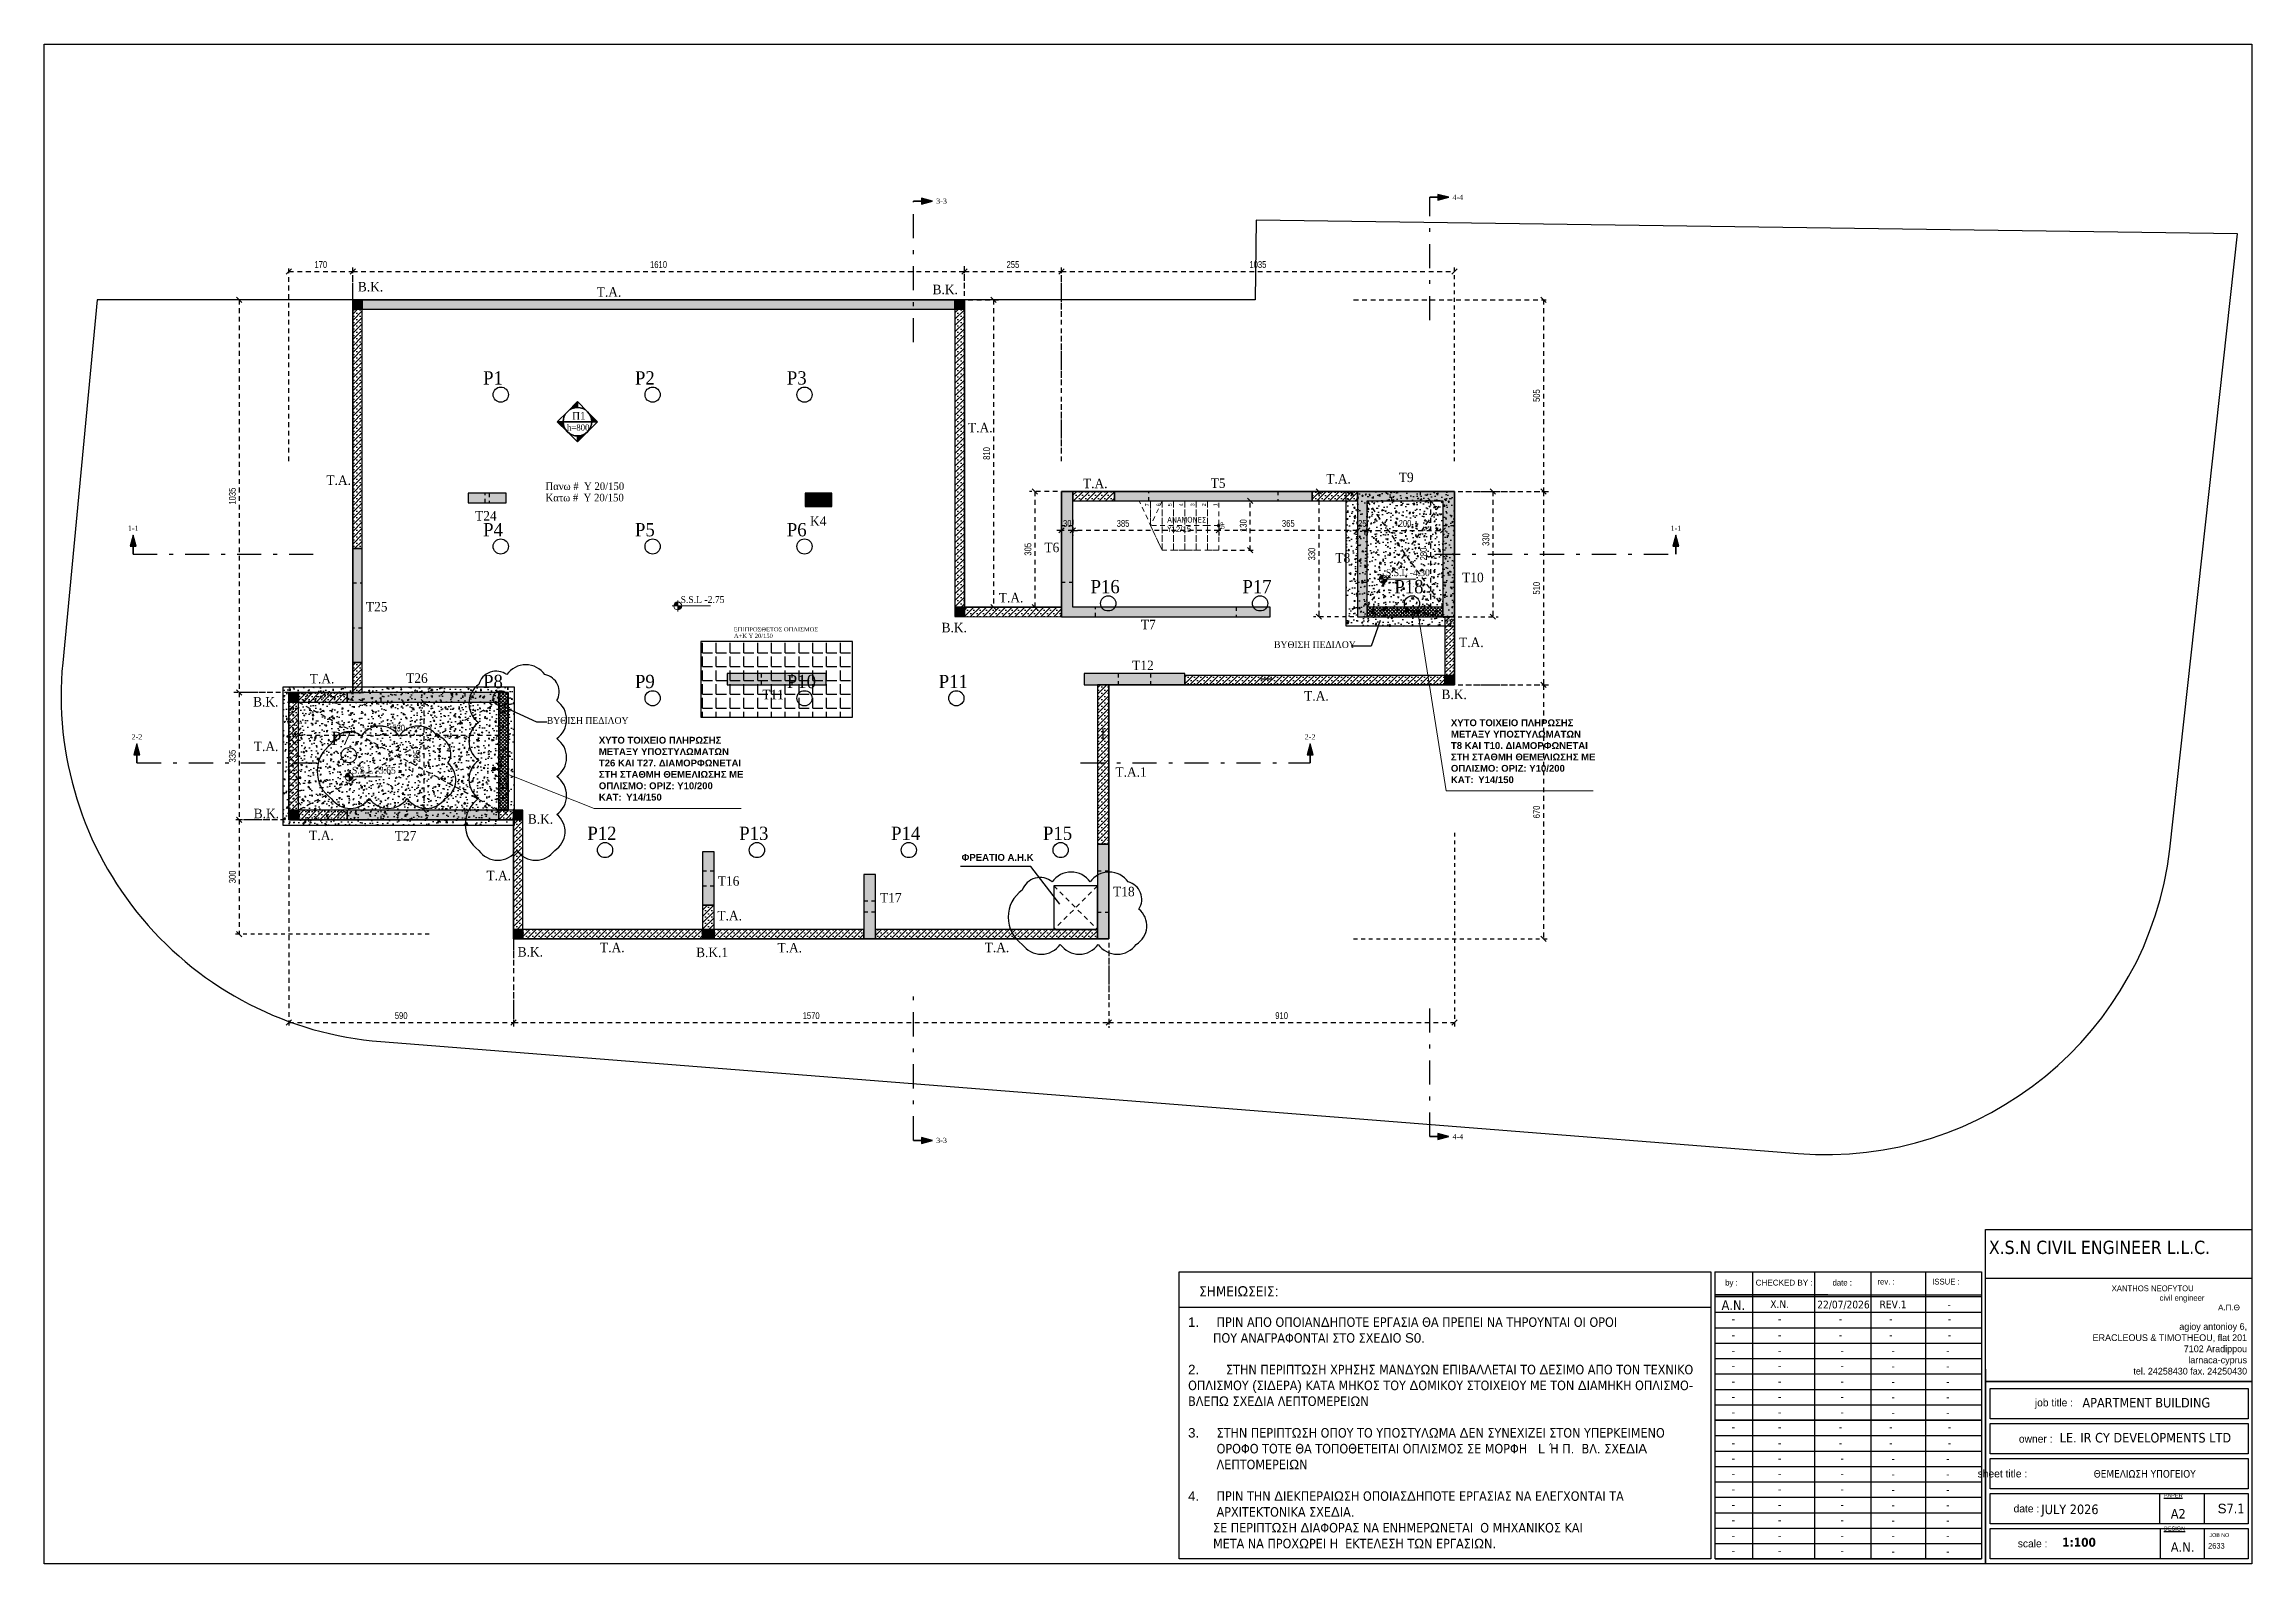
# Model space of a CAD drawing. Header units: millimetres. Extents: x -2171 to 1563, y -1758 to -1505.
# Drawn here: x -1732.1 to -1673.9, y -1630.3 to -1590.2 of the extents above; entities that cross this region are included whole.
import ezdxf
from ezdxf.enums import TextEntityAlignment as Align

# ---------------------------------------------------------------- set-up
doc = ezdxf.new("R2010")
doc.units = ezdxf.units.MM
doc.header["$PDMODE"] = 32
for name, pattern in [('DASHDOT', [25.4, 12.7, -6.35, 0, -6.35]), ('Dashed Small', [282.222222, 141.111111, -141.111111]), ('DASHED2', [0.375, 0.25, -0.125]), ('DOT', [0.025, 0, -0.025]), ('HIDDEN', [0.375, 0.25, -0.125]), ('HIDDEN2', [0.1875, 0.125, -0.0625])]:
    doc.linetypes.add(name, pattern=pattern)
doc.layers.get('Defpoints').update_dxf_attribs({"color": 6})
for name, color, linetype in [('-S_TEXT', 3, 'Continuous'), ('AM_5', 7, 'Continuous'), ('ANOIGMATA', 7, 'Continuous'), ('athinas comments', 10, 'Continuous'), ('Col_Det_Fill', 7, 'Continuous'), ('COLUMNS', 3, 'Continuous'), ('Fill_Col', 7, 'Continuous'), ('Geo_Beam', 7, 'Continuous'), ('Geo_Col', 7, 'Continuous'), ('Geo_Col_-1', 7, 'Continuous'), ('Geo_Lines', 7, 'Continuous'), ('Geo_Lines_-1', 94, 'Continuous'), ('Geo_Lines_0', 7, 'Continuous'), ('Geo_Lines_Foundation', 7, 'Continuous'), ('pinakaki', 153, 'Continuous'), ('Sect_Fill', 7, 'Continuous'), ('Sect_Line_Symbol', 7, 'Continuous'), ('STAIRS', 9, 'Continuous'), ('Text_Beam_3', 7, 'Continuous'), ('Text_Beam_Foundation', 7, 'Continuous'), ('Text_Col', 7, 'Continuous'), ('Text_Col_-1', 7, 'Continuous'), ('Text_Reinf_Slab', 7, 'Continuous'), ('Text_Reinf_Slab_Foundation', 7, 'Continuous'), ('Text_Slab', 7, 'Continuous')]:
    doc.layers.add(name, color=color, linetype=linetype)
for name, color, linetype, lineweight in [('A-ANNO-DIMS', 1, 'Continuous', 9), ('LEVEL PROPOSAL', 242, 'Continuous', 0), ('TEXT', 20, 'Continuous', 13)]:
    doc.layers.add(name, color=color, linetype=linetype, lineweight=lineweight)
doc.styles.add('1-100', font='arial.ttf', dxfattribs={"width": 0.8})
doc.styles.add('ag', font='arial.ttf', dxfattribs={"height": 0.25})
doc.styles.add('GENERATED_STYLE_1', font='arial.ttf')
doc.styles.add('S1TmsNwRmn1088_b_934_161', font='times.ttf', dxfattribs={"width": 0.933629, "height": 0.10875})
doc.styles.add('S1TmsNwRmn11_b_934_161', font='times.ttf', dxfattribs={"width": 0.933629, "height": 0.001087})
doc.styles.add('S1TmsNwRmn1359_b_934_161', font='times.ttf', dxfattribs={"width": 0.933629, "height": 0.135937})
doc.styles.get("Standard").update_dxf_attribs({"font": 'tahoma.ttf'})
doc.dimstyles.new('CHRISTOFOROS', dxfattribs={"dimscale": 0.2, "dimtxt": 0.25, "dimasz": 0.6, "dimexe": 0, "dimexo": 0, "dimgap": 0, "dimtad": 0, "dimdec": 0, "dimlfac": 100, "dimzin": 0, "dimdsep": 46, "dimtxsty": 'ag', "dimblk": 'ARCHTICK', "dimcen": 0, "dimclrd": 256, "dimclre": 256, "dimclrt": 1, "dimaunit": 1, "dimadec": 0, "dimazin": 0, "dimtfac": 1, "dimtdec": 0, "dimtofl": 0, "dimtmove": 0, "dimatfit": 3, "dimfxl": 1, "dimtolj": 1, "dimtzin": 0, "dimlwd": -1, "dimlwe": -1, "dimarcsym": 0})
doc.dimstyles.new('Copy of 1-100', dxfattribs={"dimtxt": 0.18, "dimasz": 0.14, "dimexe": 0.14, "dimexo": 0.1, "dimgap": 0.09, "dimtad": 1, "dimdec": 0, "dimlfac": 100, "dimrnd": 5, "dimzin": 5, "dimdsep": 46, "dimtxsty": '1-100', "dimblk": 'OBLIQUE', "dimcen": 0.09, "dimclrd": 1, "dimclre": 1, "dimclrt": 2, "dimadec": 0, "dimazin": 0, "dimtfac": 1, "dimtdec": 0, "dimtix": 1, "dimtmove": 2, "dimatfit": 3, "dimfxl": 5, "dimfxlon": 1, "dimtolj": 1, "dimtzin": 5, "dimarcsym": 0})
pattern_1 = [(45, (-88.00182, 0), (-0.084189901, 0.084189901), []), (45, (-87.91763, 0), (-0.084189901, 0.084189901), [0, -0.1190625])]

msp = doc.modelspace()

# ---------------------------------------------------------------- texts
at = {"layer": '-S_TEXT', "color": 2, "linetype": 'HIDDEN', "insert": (-1701.1153, -1602.7058, 0), "char_height": 0.15, "attachment_point": 3}
msp.add_mtext_dynamic_manual_height_columns('\\pxql;ΑΝΑΜΟΝΕΣ \\PΥ{\\fArial|b0|i0|c186|p34;12/15}', width=1.353729, gutter_width=1, heights=[0], dxfattribs=at)
at = {"layer": '-S_TEXT', "char_height": 0.18, "attachment_point": 3}
for s, width, heights, insert in [('\\A1;\\pxql;{\\fArial|b1|i0|c161|p34;XYTO ΤΟΙΧΕΙΟ ΠΛΗΡΩΣΗΣ\\PΜΕΤΑΞΥ ΥΠΟΣΤΥΛΩΜΑΤΩΝ \\PT\\fArial|b1|i0|c0|p34;8\\fArial|b1|i0|c161|p34; ΚΑΙ T1\\fArial|b1|i0|c0|p34;0\\fArial|b1|i0|c161|p34;. ΔΙΑΜΟΡΦΩΝΕΤΑΙ\\PΣΤΗ ΣΤΑΘΜΗ ΘΕΜΕΛΙΩΣΗΣ ΜΕ\\PΟΠΛΙΣΜΟ: ΟΡΙΖ: Y10/200 \\PKAT:^IY14/150}', 7.610222, [3.3371], (-1687.3882, -1608.0416)), ('\\A1;\\pxql;{\\fArial|b1|i0|c161|p34;XYTO ΤΟΙΧΕΙΟ ΠΛΗΡΩΣΗΣ\\PΜΕΤΑΞΥ ΥΠΟΣΤΥΛΩΜΑΤΩΝ \\PT\\fArial|b1|i0|c0|p34;26\\fArial|b1|i0|c161|p34; ΚΑΙ T\\fArial|b1|i0|c0|p34;27\\fArial|b1|i0|c161|p34;. ΔΙΑΜΟΡΦΩΝΕΤΑΙ\\PΣΤΗ ΣΤΑΘΜΗ ΘΕΜΕΛΙΩΣΗΣ ΜΕ\\PΟΠΛΙΣΜΟ: ΟΡΙΖ: Y10/200 \\PKAT:^IY14/150}', 7.610222, [3.3371], (-1709.83, -1608.5018)), ('\\A1;\\pxql;{\\fArial|b1|i0|c161|p34;ΦΡΕΑΤΙΟ Α.Η.Κ}', 2.31456, [0.7763], (-1705.573, -1611.5897))]:
    msp.add_mtext_dynamic_manual_height_columns(s, width=width, gutter_width=1.2, heights=heights, dxfattribs=dict(at, insert=insert))
at = {"layer": '-S_TEXT', "ltscale": 5, "insert": (-1674.8048, -1628.7101), "char_height": 0.252344, "attachment_point": 1}
msp.add_mtext_dynamic_manual_height_columns('{\\fArial|b0|i0|c186|p34;S}7.1', width=10.893157, gutter_width=1, heights=[0], dxfattribs=at)
at = {"layer": 'A-ANNO-DIMS', "color": 7, "linetype": 'Continuous', "insert": (-1678.0691, -1627.8223), "char_height": 0.2, "width": 4.491897, "attachment_point": 1}
msp.add_mtext('ΘΕΜΕΛΙΩΣΗ ΥΠΟΓΕΙΟΥ', dxfattribs=at)
at = {"layer": 'Sect_Line_Symbol', "color": 2, "style": 'S1TmsNwRmn1359_b_934_161', "width": 0.933629}
for s, p in [('3-3', (-1708.5568, -1594.3859)), ('4-4', (-1694.9568, -1594.2859)), ('3-3', (-1708.5568, -1619.1359)), ('4-4', (-1694.9568, -1619.0359))]:
    msp.add_text(s, height=0.13594, dxfattribs=at).set_placement(p, align=Align.MIDDLE_LEFT)
for s, p in [('1-1', (-1729.7068, -1602.9359)), ('1-1', (-1689.0725, -1602.9359)), ('2-2', (-1729.6068, -1608.4359)), ('2-2', (-1698.7081, -1608.4359))]:
    msp.add_text(s, height=0.13594, dxfattribs=at).set_placement(p, align=Align.TOP_CENTER)
at = {"layer": 'STAIRS', "color": 8, "linetype": 'HIDDEN2', "lineweight": 15, "char_height": 0.1, "attachment_point": 4, "rotation": 90, "style": 'GENERATED_STYLE_1'}
for s, insert in [('\\A1;{\\pql;\\fArial|b0|i0|c0|p0;\\W1.000000;7}', (-1703.0028, -1602.4272)), ('\\A1;{\\pql;\\fArial|b0|i0|c0|p0;\\W1.000000;6}', (-1702.702, -1602.4272)), ('\\A1;{\\pql;\\fArial|b0|i0|c0|p0;\\W1.000000;5}', (-1702.402, -1602.4272)), ('\\A1;{\\pql;\\fArial|b0|i0|c0|p0;\\W1.000000;4}', (-1702.1028, -1602.4272)), ('\\A1;{\\pql;\\fArial|b0|i0|c0|p0;\\W1.000000;3}', (-1701.8019, -1602.4272)), ('\\A1;{\\pql;\\fArial|b0|i0|c0|p0;\\W1.000000;2}', (-1701.5028, -1602.4272)), ('\\A1;{\\pql;\\fArial|b0|i0|c0|p0;\\W1.000000;1}', (-1701.2028, -1602.4272)), ('\\A1;{\\pql;\\fArial|b0|i0|c0|p0;\\W1.000000;UP}', (-1701.012, -1603.0311))]:
    msp.add_mtext(s, dxfattribs=dict(at, insert=insert))
at = {"layer": 'Text_Beam_3', "color": 3, "style": 'S1TmsNwRmn11_b_934_161', "width": 0.933629}
for s, p in [('S.S.L -4.30', (-1696.7104, -1604.2669)), ('S.S.L -2.75', (-1715.2867, -1604.9744)), ('S.S.L -3.65', (-1723.944, -1609.473))]:
    msp.add_text(s, height=0.18, dxfattribs=at).set_placement(p)
at = {"layer": 'Text_Beam_Foundation', "color": 3, "linetype": 'Continuous', "ltscale": 0.5, "style": 'S1TmsNwRmn11_b_934_161', "width": 0.933629}
for p in [(-1699.6559, -1606.1629), (-1718.8112, -1608.1615)]:
    msp.add_text('ΒΥΘΙΣΗ ΠΕΔΙΛΟΥ', height=0.18, dxfattribs=at).set_placement(p)
at = {"layer": 'Text_Col_-1', "color": 200, "style": 'S1TmsNwRmn11_b_934_161', "width": 0.933629}
for s, p in [('B.K.', (-1723.7875, -1596.7669)), ('T.A.', (-1717.496, -1596.9054)), ('B.K.', (-1708.6501, -1596.8392)), ('T.A.', (-1707.7168, -1600.4789)), ('T.A.', (-1724.6164, -1601.8645)), ('T.A.', (-1704.6893, -1601.9499)), ('T5', (-1701.3273, -1601.9434)), ('T.A.', (-1698.281, -1601.8286)), ('T9', (-1696.371, -1601.7887)), ('T24', (-1720.7002, -1602.8033)), ('K4', (-1711.8777, -1602.9418)), ('T6', (-1705.7048, -1603.6367)), ('T8', (-1698.0414, -1603.9108)), ('T10', (-1694.7028, -1604.427)), ('T.A.', (-1706.905, -1604.9594)), ('T25', (-1723.5755, -1605.1978)), ('T7', (-1703.1641, -1605.6691)), ('B.K.', (-1708.4124, -1605.7476)), ('T.A.', (-1694.7836, -1606.1367)), ('T12', (-1703.3931, -1606.7444)), ('T.A.', (-1725.0544, -1607.0938)), ('T26', (-1722.5162, -1607.081)), ('B.K.', (-1726.547, -1607.7042)), ('T11', (-1713.1362, -1607.5133)), ('T.A.', (-1698.8627, -1607.5488)), ('B.K.', (-1695.2459, -1607.5083)), ('T.A.', (-1726.5277, -1608.8772)), ('T.A.1', (-1703.8341, -1609.5542)), ('B.K.', (-1726.5305, -1610.6471)), ('B.K.', (-1719.3109, -1610.7915)), ('T.A.', (-1725.0694, -1611.2237)), ('T27', (-1722.8157, -1611.2355)), ('T.A.', (-1720.4, -1612.2826)), ('T16', (-1714.3065, -1612.4266)), ('T17', (-1710.0333, -1612.8671)), ('T18', (-1703.8958, -1612.7047)), ('T.A.', (-1714.3179, -1613.3378)), ('B.K.', (-1719.5779, -1614.2924)), ('T.A.', (-1717.4094, -1614.1787)), ('B.K.1', (-1714.8796, -1614.3075)), ('T.A.', (-1712.7353, -1614.1828)), ('T.A.', (-1707.2777, -1614.1777))]:
    msp.add_text(s, height=0.25, dxfattribs=at).set_placement(p)
at = {"layer": 'Text_Reinf_Slab', "color": 7, "style": 'S1TmsNwRmn1088_b_934_161', "width": 0.933629}
for s, p in [('ΕΠΙΠΡΟΣΘΕΤΟΣ ΟΠΛΙΣΜΟΣ', (-1713.8866, -1605.725)), ('A+K Y 20/150', (-1713.883, -1605.895))]:
    msp.add_text(s, height=0.10875, dxfattribs=at).set_placement(p)
at = {"layer": 'Text_Reinf_Slab_Foundation', "color": 7, "style": 'S1TmsNwRmn11_b_934_161', "width": 0.933629}
for s, p in [('Πανω #  Y 20/150', (-1718.8481, -1601.9976)), ('Κατω #  Y 20/150', (-1718.8445, -1602.2979))]:
    msp.add_text(s, height=0.2, dxfattribs=at).set_placement(p)
at = {"layer": 'Text_Slab', "color": 174, "style": 'S1TmsNwRmn1359_b_934_161', "width": 0.933629}
msp.add_text('   Π1', height=0.20391, dxfattribs=at).set_placement((-1718.3581, -1600.1476))
at = {"layer": 'Text_Slab', "color": 5, "style": 'S1TmsNwRmn1088_b_934_161', "width": 0.933629}
msp.add_text('h=800', height=0.16312, dxfattribs=at).set_placement((-1718.2789, -1600.4326))

# ---------------------------------------------------------------- blocks, each defined once
blk = doc.blocks.new('Label_Υπόγειο 1-RC_XSN2633_3240')
at = {"layer": 'Text_Slab'}
for points in [[(-0.177, -0.177, -0.198912), (-0.25, 0), (-0.354, 0)], [(-0.177, 0.177, -0.198912), (0, 0.25), (0, 0.354)], [(0.177, 0.177, -0.198912), (0.25, 0), (0.354, 0)], [(0.177, -0.177, -0.198912), (0, -0.25), (0, -0.354)]]:
    blk.add_hatch(color=174, dxfattribs=at).paths.add_polyline_path(points)
at = {"layer": 'Text_Slab', "color": 174}
for points in [[(-0.25, 0, -0.198912), (-0.177, 0.177), (-0.354, 0)], [(-0.177, -0.177, -0.198912), (-0.25, 0), (-0.354, 0)], [(-0.25, 0, 0.414214), (0, -0.25, 0.414214), (0.25, 0, 0.414214), (0, 0.25, 0.414214)], [(-0.177, 0.177, -0.198912), (0, 0.25), (0, 0.354)], [(0, 0.25, -0.198912), (0.177, 0.177), (0, 0.354)], [(0.177, 0.177, -0.198912), (0.25, 0), (0.354, 0)], [(0.25, 0, -0.198912), (0.177, -0.177), (0.354, 0)], [(0, -0.25, -0.198912), (-0.177, -0.177), (0, -0.354)], [(0.177, -0.177, -0.198912), (0, -0.25), (0, -0.354)]]:
    blk.add_lwpolyline(points, format="xyb", close=True, dxfattribs=at)
blk.add_lwpolyline([(0.25, 0), (-0.25, 0)], close=True, dxfattribs=at)
blk = doc.blocks.new('_Oblique')
at = {"color": 0, "linetype": 'ByBlock', "lineweight": -2}
blk.add_line((-0.5, -0.5), (0.5, 0.5), dxfattribs=at)
blk = doc.blocks.new('*D1574')
at = {"layer": 'A-ANNO-DIMS', "color": 1, "linetype": 'HIDDEN', "lineweight": -2, "ltscale": 0.5, "transparency": 16777216}
blk.add_line((-1697.207, -1602.386), (-1697.207, -1603.201), dxfattribs=at)
at = {"layer": 'A-ANNO-DIMS', "color": 1, "linetype": 'HIDDEN2', "lineweight": -2, "ltscale": 0.5, "transparency": 16777216}
blk.add_line((-1695.207, -1602.386), (-1695.207, -1603.201), dxfattribs=at)
at = {"layer": 'A-ANNO-DIMS', "color": 1, "linetype": 'DASHED2', "lineweight": -2, "ltscale": 0.5, "transparency": 16777216}
blk.add_line((-1697.207, -1603.061), (-1695.207, -1603.061), dxfattribs=at)
at = {"layer": 'Defpoints', "color": 0, "ltscale": 0.5, "transparency": 16777216}
for p in [(-1697.207, -1602.286), (-1695.207, -1602.286), (-1695.207, -1603.061)]:
    blk.add_point(p, dxfattribs=at)
at = {"layer": 'A-ANNO-DIMS', "color": 1, "lineweight": -2, "ltscale": 0.5, "transparency": 16777216, "xscale": 0.14, "yscale": 0.14, "zscale": 0.14, "rotation": 180}
blk.add_blockref('_Oblique', (-1697.207, -1603.061), dxfattribs=at)
at = {"layer": 'A-ANNO-DIMS', "color": 1, "lineweight": -2, "ltscale": 0.5, "transparency": 16777216, "xscale": 0.14, "yscale": 0.14, "zscale": 0.14}
blk.add_blockref('_Oblique', (-1695.207, -1603.061), dxfattribs=at)
at = {"layer": 'A-ANNO-DIMS', "color": 2, "ltscale": 0.5, "transparency": 16777216, "insert": (-1696.207, -1602.879), "char_height": 0.18, "attachment_point": 5, "style": '1-100'}
blk.add_mtext('\\A1;200', dxfattribs=at)
blk = doc.blocks.new('*D1575')
at = {"layer": 'A-ANNO-DIMS', "color": 1, "linetype": 'HIDDEN', "lineweight": -2, "ltscale": 0.5, "transparency": 16777216}
blk.add_line((-1695.307, -1602.286), (-1695.678, -1602.286), dxfattribs=at)
at = {"layer": 'A-ANNO-DIMS', "color": 1, "linetype": 'DASHED2', "lineweight": -2, "ltscale": 0.5, "transparency": 16777216}
blk.add_line((-1695.538, -1602.286), (-1695.538, -1605.086), dxfattribs=at)
at = {"layer": 'A-ANNO-DIMS', "color": 1, "linetype": 'HIDDEN2', "lineweight": -2, "ltscale": 0.5, "transparency": 16777216}
blk.add_line((-1695.307, -1605.086), (-1695.678, -1605.086), dxfattribs=at)
at = {"layer": 'Defpoints', "color": 0, "ltscale": 0.5, "transparency": 16777216}
for p in [(-1695.207, -1602.286), (-1695.538, -1605.086), (-1695.207, -1605.086)]:
    blk.add_point(p, dxfattribs=at)
at = {"layer": 'A-ANNO-DIMS', "color": 1, "lineweight": -2, "ltscale": 0.5, "transparency": 16777216, "xscale": 0.14, "yscale": 0.14, "zscale": 0.14}
for p, rotation in [((-1695.538, -1602.286), 90), ((-1695.538, -1605.086), 270)]:
    blk.add_blockref('_Oblique', p, dxfattribs=dict(at, rotation=rotation))
at = {"layer": 'A-ANNO-DIMS', "color": 2, "ltscale": 0.5, "transparency": 16777216, "insert": (-1695.72, -1603.686), "char_height": 0.18, "attachment_point": 5, "rotation": 90, "style": '1-100'}
blk.add_mtext('\\A1;280', dxfattribs=at)
blk = doc.blocks.new('*D1576')
at = {"layer": 'A-ANNO-DIMS', "color": 1, "linetype": 'HIDDEN', "lineweight": -2, "ltscale": 0.5, "transparency": 16777216}
blk.add_line((-1697.207, -1602.386), (-1697.207, -1603.201), dxfattribs=at)
at = {"layer": 'A-ANNO-DIMS', "color": 1, "linetype": 'DASHED2', "lineweight": -2, "ltscale": 0.5, "transparency": 16777216}
for p, q in [((-1697.457, -1603.061), (-1697.597, -1603.061)), ((-1697.207, -1603.061), (-1697.457, -1603.061)), ((-1697.207, -1603.061), (-1697.067, -1603.061))]:
    blk.add_line(p, q, dxfattribs=at)
at = {"layer": 'A-ANNO-DIMS', "color": 1, "linetype": 'HIDDEN2', "lineweight": -2, "ltscale": 0.5, "transparency": 16777216}
blk.add_line((-1697.457, -1602.98), (-1697.457, -1603.201), dxfattribs=at)
at = {"layer": 'Defpoints', "color": 0, "ltscale": 0.5, "transparency": 16777216}
for p in [(-1697.207, -1602.286), (-1697.457, -1602.88), (-1697.457, -1603.061)]:
    blk.add_point(p, dxfattribs=at)
at = {"layer": 'A-ANNO-DIMS', "color": 1, "lineweight": -2, "ltscale": 0.5, "transparency": 16777216, "xscale": 0.14, "yscale": 0.14, "zscale": 0.14}
blk.add_blockref('_Oblique', (-1697.457, -1603.061), dxfattribs=at)
at = {"layer": 'A-ANNO-DIMS', "color": 1, "lineweight": -2, "ltscale": 0.5, "transparency": 16777216, "xscale": 0.14, "yscale": 0.14, "zscale": 0.14, "rotation": 180}
blk.add_blockref('_Oblique', (-1697.207, -1603.061), dxfattribs=at)
at = {"layer": 'A-ANNO-DIMS', "color": 2, "ltscale": 0.5, "transparency": 16777216, "insert": (-1697.332, -1602.879), "char_height": 0.18, "attachment_point": 5, "style": '1-100'}
blk.add_mtext('\\A1;25', dxfattribs=at)
blk = doc.blocks.new('*D1577')
at = {"layer": 'A-ANNO-DIMS', "color": 1, "linetype": 'HIDDEN2', "lineweight": -2, "ltscale": 0.5, "transparency": 16777216}
blk.add_line((-1701.107, -1602.911), (-1701.107, -1603.201), dxfattribs=at)
at = {"layer": 'A-ANNO-DIMS', "color": 1, "linetype": 'DASHED2', "lineweight": -2, "ltscale": 0.5, "transparency": 16777216}
blk.add_line((-1697.457, -1603.061), (-1701.107, -1603.061), dxfattribs=at)
at = {"layer": 'A-ANNO-DIMS', "color": 1, "linetype": 'HIDDEN', "lineweight": -2, "ltscale": 0.5, "transparency": 16777216}
blk.add_line((-1697.457, -1602.98), (-1697.457, -1603.201), dxfattribs=at)
at = {"layer": 'Defpoints', "color": 0, "ltscale": 0.5, "transparency": 16777216}
for p in [(-1701.107, -1602.811), (-1701.107, -1603.061), (-1697.457, -1602.88)]:
    blk.add_point(p, dxfattribs=at)
at = {"layer": 'A-ANNO-DIMS', "color": 1, "lineweight": -2, "ltscale": 0.5, "transparency": 16777216, "xscale": 0.14, "yscale": 0.14, "zscale": 0.14, "rotation": 180}
blk.add_blockref('_Oblique', (-1701.107, -1603.061), dxfattribs=at)
at = {"layer": 'A-ANNO-DIMS', "color": 1, "lineweight": -2, "ltscale": 0.5, "transparency": 16777216, "xscale": 0.14, "yscale": 0.14, "zscale": 0.14}
blk.add_blockref('_Oblique', (-1697.457, -1603.061), dxfattribs=at)
at = {"layer": 'A-ANNO-DIMS', "color": 2, "ltscale": 0.5, "transparency": 16777216, "insert": (-1699.282, -1602.879), "char_height": 0.18, "attachment_point": 5, "style": '1-100'}
blk.add_mtext('\\A1;365', dxfattribs=at)
blk = doc.blocks.new('*D1578')
at = {"layer": 'A-ANNO-DIMS', "color": 1, "linetype": 'HIDDEN2', "lineweight": -2, "ltscale": 0.5, "transparency": 16777216}
blk.add_line((-1704.957, -1602.78), (-1704.957, -1603.201), dxfattribs=at)
at = {"layer": 'A-ANNO-DIMS', "color": 1, "linetype": 'DASHED2', "lineweight": -2, "ltscale": 0.5, "transparency": 16777216}
blk.add_line((-1701.107, -1603.061), (-1704.957, -1603.061), dxfattribs=at)
at = {"layer": 'A-ANNO-DIMS', "color": 1, "linetype": 'HIDDEN', "lineweight": -2, "ltscale": 0.5, "transparency": 16777216}
blk.add_line((-1701.107, -1602.911), (-1701.107, -1603.201), dxfattribs=at)
at = {"layer": 'Defpoints', "color": 0, "ltscale": 0.5, "transparency": 16777216}
for p in [(-1704.957, -1602.68), (-1704.957, -1603.061), (-1701.107, -1602.811)]:
    blk.add_point(p, dxfattribs=at)
at = {"layer": 'A-ANNO-DIMS', "color": 1, "lineweight": -2, "ltscale": 0.5, "transparency": 16777216, "xscale": 0.14, "yscale": 0.14, "zscale": 0.14, "rotation": 180}
blk.add_blockref('_Oblique', (-1704.957, -1603.061), dxfattribs=at)
at = {"layer": 'A-ANNO-DIMS', "color": 1, "lineweight": -2, "ltscale": 0.5, "transparency": 16777216, "xscale": 0.14, "yscale": 0.14, "zscale": 0.14}
blk.add_blockref('_Oblique', (-1701.107, -1603.061), dxfattribs=at)
at = {"layer": 'A-ANNO-DIMS', "color": 2, "ltscale": 0.5, "transparency": 16777216, "insert": (-1703.633, -1602.879), "char_height": 0.18, "attachment_point": 5, "style": '1-100'}
blk.add_mtext('\\A1;385', dxfattribs=at)
blk = doc.blocks.new('*D1579')
at = {"layer": 'A-ANNO-DIMS', "color": 1, "linetype": 'DASHED2', "lineweight": -2, "ltscale": 0.5, "transparency": 16777216}
for p, q in [((-1705.252, -1603.061), (-1705.392, -1603.061)), ((-1704.957, -1603.061), (-1705.252, -1603.061)), ((-1704.957, -1603.061), (-1704.817, -1603.061))]:
    blk.add_line(p, q, dxfattribs=at)
at = {"layer": 'A-ANNO-DIMS', "color": 1, "linetype": 'HIDDEN2', "lineweight": -2, "ltscale": 0.5, "transparency": 16777216}
blk.add_line((-1705.252, -1602.78), (-1705.252, -1603.201), dxfattribs=at)
at = {"layer": 'A-ANNO-DIMS', "color": 1, "linetype": 'HIDDEN', "lineweight": -2, "ltscale": 0.5, "transparency": 16777216}
blk.add_line((-1704.957, -1602.78), (-1704.957, -1603.201), dxfattribs=at)
at = {"layer": 'Defpoints', "color": 0, "ltscale": 0.5, "transparency": 16777216}
for p in [(-1705.252, -1602.68), (-1705.252, -1603.061), (-1704.957, -1602.68)]:
    blk.add_point(p, dxfattribs=at)
at = {"layer": 'A-ANNO-DIMS', "color": 1, "lineweight": -2, "ltscale": 0.5, "transparency": 16777216, "xscale": 0.14, "yscale": 0.14, "zscale": 0.14}
blk.add_blockref('_Oblique', (-1705.252, -1603.061), dxfattribs=at)
at = {"layer": 'A-ANNO-DIMS', "color": 1, "lineweight": -2, "ltscale": 0.5, "transparency": 16777216, "xscale": 0.14, "yscale": 0.14, "zscale": 0.14, "rotation": 180}
blk.add_blockref('_Oblique', (-1704.957, -1603.061), dxfattribs=at)
at = {"layer": 'A-ANNO-DIMS', "color": 2, "ltscale": 0.5, "transparency": 16777216, "insert": (-1705.104, -1602.879), "char_height": 0.18, "attachment_point": 5, "style": '1-100'}
blk.add_mtext('\\A1;30', dxfattribs=at)
blk = doc.blocks.new('*D1580')
at = {"layer": 'A-ANNO-DIMS', "color": 1, "linetype": 'HIDDEN', "lineweight": -2, "ltscale": 0.5, "transparency": 16777216}
blk.add_line((-1725.604, -1601.239), (-1725.604, -1596.099), dxfattribs=at)
at = {"layer": 'A-ANNO-DIMS', "color": 1, "linetype": 'HIDDEN2', "lineweight": -2, "ltscale": 0.5, "transparency": 16777216}
blk.add_line((-1723.924, -1601.239), (-1723.924, -1596.099), dxfattribs=at)
at = {"layer": 'A-ANNO-DIMS', "color": 1, "linetype": 'DASHED2', "lineweight": -2, "ltscale": 0.5, "transparency": 16777216}
blk.add_line((-1725.604, -1596.239), (-1723.924, -1596.239), dxfattribs=at)
at = {"layer": 'Defpoints', "color": 0, "ltscale": 0.5, "transparency": 16777216}
for p in [(-1723.924, -1596.239), (-1725.604, -1607.336), (-1723.924, -1607.336)]:
    blk.add_point(p, dxfattribs=at)
at = {"layer": 'A-ANNO-DIMS', "color": 1, "lineweight": -2, "ltscale": 0.5, "transparency": 16777216, "xscale": 0.14, "yscale": 0.14, "zscale": 0.14, "rotation": 180}
blk.add_blockref('_Oblique', (-1725.604, -1596.239), dxfattribs=at)
at = {"layer": 'A-ANNO-DIMS', "color": 1, "lineweight": -2, "ltscale": 0.5, "transparency": 16777216, "xscale": 0.14, "yscale": 0.14, "zscale": 0.14}
blk.add_blockref('_Oblique', (-1723.924, -1596.239), dxfattribs=at)
at = {"layer": 'A-ANNO-DIMS', "color": 2, "ltscale": 0.5, "transparency": 16777216, "insert": (-1724.764, -1596.058), "char_height": 0.18, "attachment_point": 5, "style": '1-100'}
blk.add_mtext('\\A1;170', dxfattribs=at)
blk = doc.blocks.new('*D1581')
at = {"layer": 'A-ANNO-DIMS', "color": 1, "linetype": 'HIDDEN', "lineweight": -2, "ltscale": 0.5, "transparency": 16777216}
blk.add_line((-1723.924, -1601.239), (-1723.924, -1596.099), dxfattribs=at)
at = {"layer": 'A-ANNO-DIMS', "color": 1, "linetype": 'HIDDEN2', "lineweight": -2, "ltscale": 0.5, "transparency": 16777216}
blk.add_line((-1707.813, -1596.886), (-1707.813, -1596.099), dxfattribs=at)
at = {"layer": 'A-ANNO-DIMS', "color": 1, "linetype": 'DASHED2', "lineweight": -2, "ltscale": 0.5, "transparency": 16777216}
blk.add_line((-1723.924, -1596.239), (-1707.813, -1596.239), dxfattribs=at)
at = {"layer": 'Defpoints', "color": 0, "ltscale": 0.5, "transparency": 16777216}
for p in [(-1707.813, -1596.239), (-1707.813, -1596.986), (-1723.924, -1607.336)]:
    blk.add_point(p, dxfattribs=at)
at = {"layer": 'A-ANNO-DIMS', "color": 1, "lineweight": -2, "ltscale": 0.5, "transparency": 16777216, "xscale": 0.14, "yscale": 0.14, "zscale": 0.14, "rotation": 180}
blk.add_blockref('_Oblique', (-1723.924, -1596.239), dxfattribs=at)
at = {"layer": 'A-ANNO-DIMS', "color": 1, "lineweight": -2, "ltscale": 0.5, "transparency": 16777216, "xscale": 0.14, "yscale": 0.14, "zscale": 0.14}
blk.add_blockref('_Oblique', (-1707.813, -1596.239), dxfattribs=at)
at = {"layer": 'A-ANNO-DIMS', "color": 2, "ltscale": 0.5, "transparency": 16777216, "insert": (-1715.868, -1596.058), "char_height": 0.18, "attachment_point": 5, "style": '1-100'}
blk.add_mtext('\\A1;1610', dxfattribs=at)
blk = doc.blocks.new('*D1582')
at = {"layer": 'A-ANNO-DIMS', "color": 1, "linetype": 'HIDDEN', "lineweight": -2, "ltscale": 0.5, "transparency": 16777216}
blk.add_line((-1707.813, -1596.886), (-1707.813, -1596.099), dxfattribs=at)
at = {"layer": 'A-ANNO-DIMS', "color": 1, "linetype": 'HIDDEN2', "lineweight": -2, "ltscale": 0.5, "transparency": 16777216}
blk.add_line((-1705.257, -1601.239), (-1705.257, -1596.099), dxfattribs=at)
at = {"layer": 'A-ANNO-DIMS', "color": 1, "linetype": 'DASHED2', "lineweight": -2, "ltscale": 0.5, "transparency": 16777216}
blk.add_line((-1707.813, -1596.239), (-1705.257, -1596.239), dxfattribs=at)
at = {"layer": 'Defpoints', "color": 0, "ltscale": 0.5, "transparency": 16777216}
for p in [(-1705.257, -1596.239), (-1707.813, -1596.986), (-1705.257, -1602.036)]:
    blk.add_point(p, dxfattribs=at)
at = {"layer": 'A-ANNO-DIMS', "color": 1, "lineweight": -2, "ltscale": 0.5, "transparency": 16777216, "xscale": 0.14, "yscale": 0.14, "zscale": 0.14, "rotation": 180}
blk.add_blockref('_Oblique', (-1707.813, -1596.239), dxfattribs=at)
at = {"layer": 'A-ANNO-DIMS', "color": 1, "lineweight": -2, "ltscale": 0.5, "transparency": 16777216, "xscale": 0.14, "yscale": 0.14, "zscale": 0.14}
blk.add_blockref('_Oblique', (-1705.257, -1596.239), dxfattribs=at)
at = {"layer": 'A-ANNO-DIMS', "color": 2, "ltscale": 0.5, "transparency": 16777216, "insert": (-1706.535, -1596.058), "char_height": 0.18, "attachment_point": 5, "style": '1-100'}
blk.add_mtext('\\A1;255', dxfattribs=at)
blk = doc.blocks.new('*D1583')
at = {"layer": 'A-ANNO-DIMS', "color": 1, "linetype": 'HIDDEN', "lineweight": -2, "ltscale": 0.5, "transparency": 16777216}
blk.add_line((-1705.257, -1601.239), (-1705.257, -1596.099), dxfattribs=at)
at = {"layer": 'A-ANNO-DIMS', "color": 1, "linetype": 'HIDDEN2', "lineweight": -2, "ltscale": 0.5, "transparency": 16777216}
blk.add_line((-1694.907, -1601.239), (-1694.907, -1596.099), dxfattribs=at)
at = {"layer": 'A-ANNO-DIMS', "color": 1, "linetype": 'DASHED2', "lineweight": -2, "ltscale": 0.5, "transparency": 16777216}
blk.add_line((-1705.257, -1596.239), (-1694.907, -1596.239), dxfattribs=at)
at = {"layer": 'Defpoints', "color": 0, "ltscale": 0.5, "transparency": 16777216}
for p in [(-1694.907, -1596.239), (-1705.257, -1602.036), (-1694.907, -1602.036)]:
    blk.add_point(p, dxfattribs=at)
at = {"layer": 'A-ANNO-DIMS', "color": 1, "lineweight": -2, "ltscale": 0.5, "transparency": 16777216, "xscale": 0.14, "yscale": 0.14, "zscale": 0.14, "rotation": 180}
blk.add_blockref('_Oblique', (-1705.257, -1596.239), dxfattribs=at)
at = {"layer": 'A-ANNO-DIMS', "color": 1, "lineweight": -2, "ltscale": 0.5, "transparency": 16777216, "xscale": 0.14, "yscale": 0.14, "zscale": 0.14}
blk.add_blockref('_Oblique', (-1694.907, -1596.239), dxfattribs=at)
at = {"layer": 'A-ANNO-DIMS', "color": 2, "ltscale": 0.5, "transparency": 16777216, "insert": (-1700.082, -1596.058), "char_height": 0.18, "attachment_point": 5, "style": '1-100'}
blk.add_mtext('\\A1;1035', dxfattribs=at)
blk = doc.blocks.new('*D1584')
at = {"layer": 'A-ANNO-DIMS', "color": 1, "linetype": 'HIDDEN', "lineweight": -2, "ltscale": 0.5, "transparency": 16777216}
blk.add_line((-1724.024, -1596.985), (-1727.051, -1596.985), dxfattribs=at)
at = {"layer": 'A-ANNO-DIMS', "color": 1, "linetype": 'DASHED2', "lineweight": -2, "ltscale": 0.5, "transparency": 16777216}
blk.add_line((-1726.911, -1596.985), (-1726.911, -1607.336), dxfattribs=at)
at = {"layer": 'A-ANNO-DIMS', "color": 1, "linetype": 'HIDDEN2', "lineweight": -2, "ltscale": 0.5, "transparency": 16777216}
blk.add_line((-1724.024, -1607.336), (-1727.051, -1607.336), dxfattribs=at)
at = {"layer": 'Defpoints', "color": 0, "ltscale": 0.5, "transparency": 16777216}
for p in [(-1723.924, -1596.985), (-1726.911, -1607.336), (-1723.924, -1607.336)]:
    blk.add_point(p, dxfattribs=at)
at = {"layer": 'A-ANNO-DIMS', "color": 1, "lineweight": -2, "ltscale": 0.5, "transparency": 16777216, "xscale": 0.14, "yscale": 0.14, "zscale": 0.14}
for p, rotation in [((-1726.911, -1596.985), 90), ((-1726.911, -1607.336), 270)]:
    blk.add_blockref('_Oblique', p, dxfattribs=dict(at, rotation=rotation))
at = {"layer": 'A-ANNO-DIMS', "color": 2, "ltscale": 0.5, "transparency": 16777216, "insert": (-1727.093, -1602.161), "char_height": 0.18, "attachment_point": 5, "rotation": 90, "style": '1-100'}
blk.add_mtext('\\A1;1035', dxfattribs=at)
blk = doc.blocks.new('*D1585')
at = {"layer": 'A-ANNO-DIMS', "color": 1, "linetype": 'HIDDEN', "lineweight": -2, "ltscale": 0.5, "transparency": 16777216}
blk.add_line((-1724.024, -1607.336), (-1727.051, -1607.336), dxfattribs=at)
at = {"layer": 'A-ANNO-DIMS', "color": 1, "linetype": 'DASHED2', "lineweight": -2, "ltscale": 0.5, "transparency": 16777216}
blk.add_line((-1726.911, -1607.336), (-1726.911, -1610.686), dxfattribs=at)
at = {"layer": 'A-ANNO-DIMS', "color": 1, "linetype": 'HIDDEN2', "lineweight": -2, "ltscale": 0.5, "transparency": 16777216}
blk.add_line((-1725.704, -1610.686), (-1727.051, -1610.686), dxfattribs=at)
at = {"layer": 'Defpoints', "color": 0, "ltscale": 0.5, "transparency": 16777216}
for p in [(-1723.924, -1607.336), (-1726.911, -1610.686), (-1725.604, -1610.686)]:
    blk.add_point(p, dxfattribs=at)
at = {"layer": 'A-ANNO-DIMS', "color": 1, "lineweight": -2, "ltscale": 0.5, "transparency": 16777216, "xscale": 0.14, "yscale": 0.14, "zscale": 0.14}
for p, rotation in [((-1726.911, -1607.336), 90), ((-1726.911, -1610.686), 270)]:
    blk.add_blockref('_Oblique', p, dxfattribs=dict(at, rotation=rotation))
at = {"layer": 'A-ANNO-DIMS', "color": 2, "ltscale": 0.5, "transparency": 16777216, "insert": (-1727.093, -1609.011), "char_height": 0.18, "attachment_point": 5, "rotation": 90, "style": '1-100'}
blk.add_mtext('\\A1;335', dxfattribs=at)
blk = doc.blocks.new('*D1586')
at = {"layer": 'A-ANNO-DIMS', "color": 1, "linetype": 'HIDDEN', "lineweight": -2, "ltscale": 0.5, "transparency": 16777216}
blk.add_line((-1725.704, -1610.686), (-1727.051, -1610.686), dxfattribs=at)
at = {"layer": 'A-ANNO-DIMS', "color": 1, "linetype": 'DASHED2', "lineweight": -2, "ltscale": 0.5, "transparency": 16777216}
blk.add_line((-1726.911, -1610.686), (-1726.911, -1613.701), dxfattribs=at)
at = {"layer": 'A-ANNO-DIMS', "color": 1, "linetype": 'HIDDEN2', "lineweight": -2, "ltscale": 0.5, "transparency": 16777216}
blk.add_line((-1721.911, -1613.701), (-1727.051, -1613.701), dxfattribs=at)
at = {"layer": 'Defpoints', "color": 0, "ltscale": 0.5, "transparency": 16777216}
for p in [(-1725.604, -1610.686), (-1726.911, -1613.701), (-1719.566, -1613.701)]:
    blk.add_point(p, dxfattribs=at)
at = {"layer": 'A-ANNO-DIMS', "color": 1, "lineweight": -2, "ltscale": 0.5, "transparency": 16777216, "xscale": 0.14, "yscale": 0.14, "zscale": 0.14}
for p, rotation in [((-1726.911, -1610.686), 90), ((-1726.911, -1613.701), 270)]:
    blk.add_blockref('_Oblique', p, dxfattribs=dict(at, rotation=rotation))
at = {"layer": 'A-ANNO-DIMS', "color": 2, "ltscale": 0.5, "transparency": 16777216, "insert": (-1727.093, -1612.193), "char_height": 0.18, "attachment_point": 5, "rotation": 90, "style": '1-100'}
blk.add_mtext('\\A1;300', dxfattribs=at)
blk = doc.blocks.new('*D1571')
at = {"layer": 'A-ANNO-DIMS', "color": 1, "linetype": 'HIDDEN', "lineweight": -2, "ltscale": 0.5, "transparency": 16777216}
blk.add_line((-1725.604, -1611.031), (-1725.604, -1616.171), dxfattribs=at)
at = {"layer": 'A-ANNO-DIMS', "color": 1, "linetype": 'HIDDEN2', "lineweight": -2, "ltscale": 0.5, "transparency": 16777216}
blk.add_line((-1719.691, -1611.031), (-1719.691, -1616.171), dxfattribs=at)
at = {"layer": 'A-ANNO-DIMS', "color": 1, "linetype": 'DASHED2', "lineweight": -2, "ltscale": 0.5, "transparency": 16777216}
blk.add_line((-1725.604, -1616.031), (-1719.691, -1616.031), dxfattribs=at)
at = {"layer": 'Defpoints', "color": 0, "ltscale": 0.5, "transparency": 16777216}
for p in [(-1725.604, -1610.686), (-1719.691, -1610.686), (-1719.691, -1616.031)]:
    blk.add_point(p, dxfattribs=at)
at = {"layer": 'A-ANNO-DIMS', "color": 1, "lineweight": -2, "ltscale": 0.5, "transparency": 16777216, "xscale": 0.14, "yscale": 0.14, "zscale": 0.14, "rotation": 180}
blk.add_blockref('_Oblique', (-1725.604, -1616.031), dxfattribs=at)
at = {"layer": 'A-ANNO-DIMS', "color": 1, "lineweight": -2, "ltscale": 0.5, "transparency": 16777216, "xscale": 0.14, "yscale": 0.14, "zscale": 0.14}
blk.add_blockref('_Oblique', (-1719.691, -1616.031), dxfattribs=at)
at = {"layer": 'A-ANNO-DIMS', "color": 2, "ltscale": 0.5, "transparency": 16777216, "insert": (-1722.647, -1615.849), "char_height": 0.18, "attachment_point": 5, "style": '1-100'}
blk.add_mtext('\\A1;590', dxfattribs=at)
blk = doc.blocks.new('*D1587')
at = {"layer": 'A-ANNO-DIMS', "color": 1, "linetype": 'HIDDEN', "lineweight": -2, "ltscale": 0.5, "transparency": 16777216}
blk.add_line((-1719.691, -1613.926), (-1719.691, -1616.171), dxfattribs=at)
at = {"layer": 'A-ANNO-DIMS', "color": 1, "linetype": 'HIDDEN2', "lineweight": -2, "ltscale": 0.5, "transparency": 16777216}
blk.add_line((-1704.007, -1613.929), (-1704.007, -1616.171), dxfattribs=at)
at = {"layer": 'A-ANNO-DIMS', "color": 1, "linetype": 'DASHED2', "lineweight": -2, "ltscale": 0.5, "transparency": 16777216}
blk.add_line((-1719.691, -1616.031), (-1704.007, -1616.031), dxfattribs=at)
at = {"layer": 'Defpoints', "color": 0, "ltscale": 0.5, "transparency": 16777216}
for p in [(-1719.691, -1613.826), (-1704.007, -1613.829), (-1704.007, -1616.031)]:
    blk.add_point(p, dxfattribs=at)
at = {"layer": 'A-ANNO-DIMS', "color": 1, "lineweight": -2, "ltscale": 0.5, "transparency": 16777216, "xscale": 0.14, "yscale": 0.14, "zscale": 0.14, "rotation": 180}
blk.add_blockref('_Oblique', (-1719.691, -1616.031), dxfattribs=at)
at = {"layer": 'A-ANNO-DIMS', "color": 1, "lineweight": -2, "ltscale": 0.5, "transparency": 16777216, "xscale": 0.14, "yscale": 0.14, "zscale": 0.14}
blk.add_blockref('_Oblique', (-1704.007, -1616.031), dxfattribs=at)
at = {"layer": 'A-ANNO-DIMS', "color": 2, "ltscale": 0.5, "transparency": 16777216, "insert": (-1711.849, -1615.849), "char_height": 0.18, "attachment_point": 5, "style": '1-100'}
blk.add_mtext('\\A1;1570', dxfattribs=at)
blk = doc.blocks.new('*D1588')
at = {"layer": 'A-ANNO-DIMS', "color": 1, "linetype": 'HIDDEN2', "lineweight": -2, "ltscale": 0.5, "transparency": 16777216}
blk.add_line((-1694.907, -1611.031), (-1694.907, -1616.171), dxfattribs=at)
at = {"layer": 'A-ANNO-DIMS', "color": 1, "linetype": 'HIDDEN', "lineweight": -2, "ltscale": 0.5, "transparency": 16777216}
blk.add_line((-1704.007, -1613.929), (-1704.007, -1616.171), dxfattribs=at)
at = {"layer": 'A-ANNO-DIMS', "color": 1, "linetype": 'DASHED2', "lineweight": -2, "ltscale": 0.5, "transparency": 16777216}
blk.add_line((-1704.007, -1616.031), (-1694.907, -1616.031), dxfattribs=at)
at = {"layer": 'Defpoints', "color": 0, "ltscale": 0.5, "transparency": 16777216}
for p in [(-1694.907, -1607.136), (-1704.007, -1613.829), (-1694.907, -1616.031)]:
    blk.add_point(p, dxfattribs=at)
at = {"layer": 'A-ANNO-DIMS', "color": 1, "lineweight": -2, "ltscale": 0.5, "transparency": 16777216, "xscale": 0.14, "yscale": 0.14, "zscale": 0.14, "rotation": 180}
blk.add_blockref('_Oblique', (-1704.007, -1616.031), dxfattribs=at)
at = {"layer": 'A-ANNO-DIMS', "color": 1, "lineweight": -2, "ltscale": 0.5, "transparency": 16777216, "xscale": 0.14, "yscale": 0.14, "zscale": 0.14}
blk.add_blockref('_Oblique', (-1694.907, -1616.031), dxfattribs=at)
at = {"layer": 'A-ANNO-DIMS', "color": 2, "ltscale": 0.5, "transparency": 16777216, "insert": (-1699.457, -1615.849), "char_height": 0.18, "attachment_point": 5, "style": '1-100'}
blk.add_mtext('\\A1;910', dxfattribs=at)
blk = doc.blocks.new('*D1589')
at = {"layer": 'A-ANNO-DIMS', "color": 1, "linetype": 'HIDDEN', "lineweight": -2, "ltscale": 0.5, "transparency": 16777216}
blk.add_line((-1707.713, -1596.986), (-1706.905, -1596.986), dxfattribs=at)
at = {"layer": 'A-ANNO-DIMS', "color": 1, "linetype": 'DASHED2', "lineweight": -2, "ltscale": 0.5, "transparency": 16777216}
blk.add_line((-1707.045, -1596.986), (-1707.045, -1605.086), dxfattribs=at)
at = {"layer": 'A-ANNO-DIMS', "color": 1, "linetype": 'HIDDEN2', "lineweight": -2, "ltscale": 0.5, "transparency": 16777216}
blk.add_line((-1707.713, -1605.086), (-1706.905, -1605.086), dxfattribs=at)
at = {"layer": 'Defpoints', "color": 0, "ltscale": 0.5, "transparency": 16777216}
for p in [(-1707.813, -1596.986), (-1707.813, -1605.086), (-1707.045, -1605.086)]:
    blk.add_point(p, dxfattribs=at)
at = {"layer": 'A-ANNO-DIMS', "color": 1, "lineweight": -2, "ltscale": 0.5, "transparency": 16777216, "xscale": 0.14, "yscale": 0.14, "zscale": 0.14}
for p, rotation in [((-1707.045, -1596.986), 90), ((-1707.045, -1605.086), 270)]:
    blk.add_blockref('_Oblique', p, dxfattribs=dict(at, rotation=rotation))
at = {"layer": 'A-ANNO-DIMS', "color": 2, "ltscale": 0.5, "transparency": 16777216, "insert": (-1707.227, -1601.036), "char_height": 0.18, "attachment_point": 5, "rotation": 90, "style": '1-100'}
blk.add_mtext('\\A1;810', dxfattribs=at)
blk = doc.blocks.new('*D1590')
at = {"layer": 'A-ANNO-DIMS', "color": 1, "linetype": 'HIDDEN', "lineweight": -2, "ltscale": 0.5, "transparency": 16777216}
blk.add_line((-1697.561, -1596.986), (-1692.421, -1596.986), dxfattribs=at)
at = {"layer": 'A-ANNO-DIMS', "color": 1, "linetype": 'DASHED2', "lineweight": -2, "ltscale": 0.5, "transparency": 16777216}
blk.add_line((-1692.561, -1596.986), (-1692.561, -1602.036), dxfattribs=at)
at = {"layer": 'A-ANNO-DIMS', "color": 1, "linetype": 'HIDDEN2', "lineweight": -2, "ltscale": 0.5, "transparency": 16777216}
blk.add_line((-1694.807, -1602.036), (-1692.421, -1602.036), dxfattribs=at)
at = {"layer": 'Defpoints', "color": 0, "ltscale": 0.5, "transparency": 16777216}
for p in [(-1707.813, -1596.986), (-1694.907, -1602.036), (-1692.561, -1602.036)]:
    blk.add_point(p, dxfattribs=at)
at = {"layer": 'A-ANNO-DIMS', "color": 1, "lineweight": -2, "ltscale": 0.5, "transparency": 16777216, "xscale": 0.14, "yscale": 0.14, "zscale": 0.14}
for p, rotation in [((-1692.561, -1596.986), 90), ((-1692.561, -1602.036), 270)]:
    blk.add_blockref('_Oblique', p, dxfattribs=dict(at, rotation=rotation))
at = {"layer": 'A-ANNO-DIMS', "color": 2, "ltscale": 0.5, "transparency": 16777216, "insert": (-1692.743, -1599.511), "char_height": 0.18, "attachment_point": 5, "rotation": 90, "style": '1-100'}
blk.add_mtext('\\A1;505', dxfattribs=at)
blk = doc.blocks.new('*D1572')
at = {"layer": 'A-ANNO-DIMS', "color": 1, "linetype": 'HIDDEN', "lineweight": -2, "ltscale": 0.5, "transparency": 16777216}
blk.add_line((-1694.807, -1602.036), (-1692.421, -1602.036), dxfattribs=at)
at = {"layer": 'A-ANNO-DIMS', "color": 1, "linetype": 'DASHED2', "lineweight": -2, "ltscale": 0.5, "transparency": 16777216}
blk.add_line((-1692.561, -1602.036), (-1692.561, -1607.136), dxfattribs=at)
at = {"layer": 'A-ANNO-DIMS', "color": 1, "linetype": 'HIDDEN2', "lineweight": -2, "ltscale": 0.5, "transparency": 16777216}
blk.add_line((-1694.807, -1607.136), (-1692.421, -1607.136), dxfattribs=at)
at = {"layer": 'Defpoints', "color": 0, "ltscale": 0.5, "transparency": 16777216}
for p in [(-1694.907, -1602.036), (-1694.907, -1607.136), (-1692.561, -1607.136)]:
    blk.add_point(p, dxfattribs=at)
at = {"layer": 'A-ANNO-DIMS', "color": 1, "lineweight": -2, "ltscale": 0.5, "transparency": 16777216, "xscale": 0.14, "yscale": 0.14, "zscale": 0.14}
for p, rotation in [((-1692.561, -1602.036), 90), ((-1692.561, -1607.136), 270)]:
    blk.add_blockref('_Oblique', p, dxfattribs=dict(at, rotation=rotation))
at = {"layer": 'A-ANNO-DIMS', "color": 2, "ltscale": 0.5, "transparency": 16777216, "insert": (-1692.743, -1604.586), "char_height": 0.18, "attachment_point": 5, "rotation": 90, "style": '1-100'}
blk.add_mtext('\\A1;510', dxfattribs=at)
blk = doc.blocks.new('*D1573')
at = {"layer": 'A-ANNO-DIMS', "color": 1, "linetype": 'HIDDEN', "lineweight": -2, "ltscale": 0.5, "transparency": 16777216}
blk.add_line((-1694.807, -1607.136), (-1692.421, -1607.136), dxfattribs=at)
at = {"layer": 'A-ANNO-DIMS', "color": 1, "linetype": 'DASHED2', "lineweight": -2, "ltscale": 0.5, "transparency": 16777216}
blk.add_line((-1692.561, -1607.136), (-1692.561, -1613.829), dxfattribs=at)
at = {"layer": 'A-ANNO-DIMS', "color": 1, "linetype": 'HIDDEN2', "lineweight": -2, "ltscale": 0.5, "transparency": 16777216}
blk.add_line((-1697.561, -1613.829), (-1692.421, -1613.829), dxfattribs=at)
at = {"layer": 'Defpoints', "color": 0, "ltscale": 0.5, "transparency": 16777216}
for p in [(-1694.907, -1607.136), (-1704.007, -1613.829), (-1692.561, -1613.829)]:
    blk.add_point(p, dxfattribs=at)
at = {"layer": 'A-ANNO-DIMS', "color": 1, "lineweight": -2, "ltscale": 0.5, "transparency": 16777216, "xscale": 0.14, "yscale": 0.14, "zscale": 0.14}
for p, rotation in [((-1692.561, -1607.136), 90), ((-1692.561, -1613.829), 270)]:
    blk.add_blockref('_Oblique', p, dxfattribs=dict(at, rotation=rotation))
at = {"layer": 'A-ANNO-DIMS', "color": 2, "ltscale": 0.5, "transparency": 16777216, "insert": (-1692.743, -1610.482), "char_height": 0.18, "attachment_point": 5, "rotation": 90, "style": '1-100'}
blk.add_mtext('\\A1;670', dxfattribs=at)
blk = doc.blocks.new('*D1591')
at = {"layer": 'A-ANNO-DIMS', "color": 1, "linetype": 'HIDDEN', "lineweight": -2, "ltscale": 0.5, "transparency": 16777216}
blk.add_line((-1705.357, -1602.036), (-1706.096, -1602.036), dxfattribs=at)
at = {"layer": 'A-ANNO-DIMS', "color": 1, "linetype": 'DASHED2', "lineweight": -2, "ltscale": 0.5, "transparency": 16777216}
blk.add_line((-1705.956, -1602.036), (-1705.956, -1605.086), dxfattribs=at)
at = {"layer": 'A-ANNO-DIMS', "color": 1, "linetype": 'HIDDEN2', "lineweight": -2, "ltscale": 0.5, "transparency": 16777216}
blk.add_line((-1705.357, -1605.086), (-1706.096, -1605.086), dxfattribs=at)
at = {"layer": 'Defpoints', "color": 0, "ltscale": 0.5, "transparency": 16777216}
for p in [(-1705.257, -1602.036), (-1705.956, -1605.086), (-1705.257, -1605.086)]:
    blk.add_point(p, dxfattribs=at)
at = {"layer": 'A-ANNO-DIMS', "color": 1, "lineweight": -2, "ltscale": 0.5, "transparency": 16777216, "xscale": 0.14, "yscale": 0.14, "zscale": 0.14}
for p, rotation in [((-1705.956, -1602.036), 90), ((-1705.956, -1605.086), 270)]:
    blk.add_blockref('_Oblique', p, dxfattribs=dict(at, rotation=rotation))
at = {"layer": 'A-ANNO-DIMS', "color": 2, "ltscale": 0.5, "transparency": 16777216, "insert": (-1706.138, -1603.561), "char_height": 0.18, "attachment_point": 5, "rotation": 90, "style": '1-100'}
blk.add_mtext('\\A1;305', dxfattribs=at)
blk = doc.blocks.new('*D1592')
at = {"layer": 'A-ANNO-DIMS', "color": 1, "linetype": 'HIDDEN', "lineweight": -2, "ltscale": 0.5, "transparency": 16777216}
blk.add_line((-1694.807, -1602.036), (-1693.755, -1602.036), dxfattribs=at)
at = {"layer": 'A-ANNO-DIMS', "color": 1, "linetype": 'DASHED2', "lineweight": -2, "ltscale": 0.5, "transparency": 16777216}
blk.add_line((-1693.895, -1602.036), (-1693.895, -1605.336), dxfattribs=at)
at = {"layer": 'A-ANNO-DIMS', "color": 1, "linetype": 'HIDDEN2', "lineweight": -2, "ltscale": 0.5, "transparency": 16777216}
blk.add_line((-1694.807, -1605.336), (-1693.755, -1605.336), dxfattribs=at)
at = {"layer": 'Defpoints', "color": 0, "ltscale": 0.5, "transparency": 16777216}
for p in [(-1694.907, -1602.036), (-1694.907, -1605.336), (-1693.895, -1605.336)]:
    blk.add_point(p, dxfattribs=at)
at = {"layer": 'A-ANNO-DIMS', "color": 1, "lineweight": -2, "ltscale": 0.5, "transparency": 16777216, "xscale": 0.14, "yscale": 0.14, "zscale": 0.14}
for p, rotation in [((-1693.895, -1602.036), 90), ((-1693.895, -1605.336), 270)]:
    blk.add_blockref('_Oblique', p, dxfattribs=dict(at, rotation=rotation))
at = {"layer": 'A-ANNO-DIMS', "color": 2, "ltscale": 0.5, "transparency": 16777216, "insert": (-1694.077, -1603.304), "char_height": 0.18, "attachment_point": 5, "rotation": 90, "style": '1-100'}
blk.add_mtext('\\A1;330', dxfattribs=at)
blk = doc.blocks.new('LABEL 1')
at = {"color": 0}
for p, q in [((118391.268, -209928.524), (118398.288, -209928.524)), ((118392.259, -209928.524), (118392.259, -209936.09)), ((118393.899, -209936.09), (118393.899, -209928.524)), ((118395.385, -209936.09), (118395.385, -209928.524)), ((118396.826, -209936.09), (118396.826, -209928.524)), ((118405.409, -209928.699), (118398.39, -209928.699)), ((118394.242, -209929.133), (118391.27, -209929.133)), ((118391.27, -209929.133), (118398.289, -209929.133)), ((118398.289, -209929.184), (118391.27, -209929.184)), ((118398.289, -209929.133), (118398.289, -209929.184)), ((118398.39, -209931.085), (118398.39, -209936.218)), ((118398.512, -209932.4), (118398.512, -209931.601)), ((118398.512, -209933.321), (118398.512, -209932.522)), ((118398.512, -209934.242), (118398.512, -209933.444)), ((118398.512, -209935.164), (118398.512, -209934.365)), ((118398.512, -209936.085), (118398.512, -209935.286))]:
    blk.add_line(p, q, dxfattribs=at)
at = {"linetype": 'Continuous', "ltscale": 0.5}
blk.add_line((118391.162, -209929.467), (118377.159, -209929.467), dxfattribs=at)
at = {"color": 3}
blk.add_line((118398.289, -209930.348), (118398.289, -209932.434), dxfattribs=at)
for points in [[(118398.39, -209927.405), (118405.409, -209927.405)], [(118391.27, -209932.434), (118398.289, -209932.434)], [(118391.27, -209935.278), (118398.289, -209935.278)]]:
    blk.add_lwpolyline(points)
at = {"color": 0}
for points in [[(118398.39, -209927.405), (118405.409, -209927.405), (118405.409, -209931.414), (118398.39, -209931.414)], [(118391.27, -209928.524), (118398.289, -209928.524), (118398.289, -209932.434), (118391.27, -209932.434)], [(118391.27, -209928.524), (118398.289, -209928.524), (118398.289, -209936.09), (118391.27, -209936.09)], [(118398.39, -209931.414), (118405.409, -209931.414), (118405.409, -209936.218), (118398.39, -209936.218)]]:
    blk.add_lwpolyline(points, close=True, dxfattribs=at)
at = {"linetype": 'Continuous', "ltscale": 0.5}
blk.add_lwpolyline([(118377.159, -209928.524), (118391.162, -209928.524), (118391.162, -209936.085), (118377.159, -209936.085)], close=True, dxfattribs=at)
at = {"color": 0}
for points in [[(118391.27, -209929.59), (118398.289, -209929.59)], [(118391.27, -209929.996), (118398.289, -209929.996)], [(118391.27, -209930.403), (118398.289, -209930.403)], [(118391.27, -209930.809), (118398.289, -209930.809)], [(118391.27, -209931.215), (118398.289, -209931.215)], [(118391.27, -209931.621), (118398.289, -209931.621)], [(118398.512, -209931.601), (118405.313, -209931.601), (118405.313, -209932.4), (118398.512, -209932.4)], [(118391.27, -209932.028), (118398.289, -209932.028)], [(118391.27, -209932.434), (118398.289, -209932.434)], [(118398.512, -209932.522), (118405.313, -209932.522), (118405.313, -209933.321), (118398.512, -209933.321)], [(118391.27, -209932.84), (118398.289, -209932.84)], [(118391.27, -209933.246), (118398.289, -209933.246)], [(118391.27, -209933.653), (118398.289, -209933.653)], [(118398.512, -209933.444), (118405.313, -209933.444), (118405.313, -209934.242), (118398.512, -209934.242)], [(118391.27, -209934.059), (118398.289, -209934.059)], [(118391.27, -209934.465), (118398.289, -209934.465)], [(118398.512, -209934.365), (118405.313, -209934.365), (118405.313, -209935.164), (118398.512, -209935.164)], [(118402.978, -209934.365), (118402.978, -209935.164)], [(118404.155, -209934.365), (118404.155, -209935.164)], [(118391.27, -209934.871), (118398.289, -209934.871)], [(118391.27, -209935.684), (118398.289, -209935.684)], [(118398.512, -209935.286), (118405.313, -209935.286), (118405.313, -209936.085), (118398.512, -209936.085)], [(118402.998, -209935.286), (118402.998, -209936.085)], [(118404.155, -209935.286), (118404.155, -209936.085)], [(118391.27, -209936.09), (118398.289, -209936.09)]]:
    blk.add_lwpolyline(points, dxfattribs=at)
at = {"layer": '-S_TEXT', "color": 3, "insert": (118377.391, -209929.723), "char_height": 0.25, "attachment_point": 1}
blk.add_mtext_dynamic_manual_height_columns('\\pxi-3,l3,ql,t3;{\\fArial|b0|i0|c186|p34;1.^I}ΠΡΙΝ ΑΠΟ ΟΠΟΙΑΝ{\\fArial|b0|i0|c186|p34;Δ}ΗΠΟΤΕ ΕΡΓΑΣΙΑ ΘΑ ΠΡΕΠΕΙ ΝΑ ΤΗΡΟΥΝΤΑΙ ΟΙ ΟΡΟΙ\\P\\pi0,l0,q*,tz;       ΠΟΥ ΑΝΑΓΡΑΦΟΝΤΑΙ ΣΤΟ ΣΧΕ{\\fArial|b0|i0|c186|p34;Δ}ΙΟ {\\fArial|b0|i0|c186|p34;S0.\\P\\P\\pi-3,l3,ql,t3;2.^I}ΣΤΗΝ ΠΕΡΙΠΤ{\\fArial|b0|i0|c186|p34;Ω}ΣΗ ΧΡΗΣΗΣ ΜΑΝ{\\fArial|b0|i0|c186|p34;Δ}Υ{\\fArial|b0|i0|c186|p34;Ω}Ν ΕΠΙΒΑΛΛΕΤΑΙ ΤΟ {\\fArial|b0|i0|c186|p34;Δ}ΕΣΙΜΟ ΑΠΟ ΤΟΝ ΤΕΧΝΙΚΟ ΟΠΛΙΣΜΟΥ {\\fArial|b0|i0|c186|p34;(}ΣΙ{\\fArial|b0|i0|c186|p34;Δ}ΕΡΑ{\\fArial|b0|i0|c186|p34;) }ΚΑΤΑ ΜΗΚΟΣ ΤΟΥ {\\fArial|b0|i0|c186|p34;Δ}ΟΜΙΚΟΥ ΣΤΟΙΧΕΙΟΥ ΜΕ ΤΟΝ {\\fArial|b0|i0|c186|p34;Δ}ΙΑΜΗΚΗ ΟΠΛΙΣΜΟ{\\fArial|b0|i0|c186|p34;- }ΒΛΕΠ{\\fArial|b0|i0|c186|p34;Ω }ΣΧΕ{\\fArial|b0|i0|c186|p34;Δ}ΙΑ ΛΕΠΤΟΜΕΡΕΙ{\\fArial|b0|i0|c186|p34;Ω}Ν\\P\\pi0,l0,q*,tz;\\P\\pi-3,l3,ql,t3;{\\fArial|b0|i0|c186|p34;3.^I}ΣΤΗΝ ΠΕΡΙΠΤ{\\fArial|b0|i0|c186|p34;Ω}ΣΗ ΟΠΟΥ ΤΟ ΥΠΟΣΤΥΛ{\\fArial|b0|i0|c186|p34;Ω}ΜΑ {\\fArial|b0|i0|c186|p34;Δ}ΕΝ ΣΥΝΕΧΙΖΕΙ ΣΤΟΝ ΥΠΕΡΚΕΙΜΕΝΟ ΟΡΟΦΟ ΤΟΤΕ ΘΑ ΤΟΠΟΘΕΤΕΙΤΑΙ ΟΠΛΙΣΜΟΣ ΣΕ ΜΟΡΦH   {\\fArial|b0|i0|c186|p34;L }Ή Π{\\fArial|b0|i0|c186|p34;. } ΒΛ{\\fArial|b0|i0|c186|p34;. }ΣΧΕ{\\fArial|b0|i0|c186|p34;Δ}Ι{\\fArial|b0|i0|c186|p34;A }ΛΕΠΤΟΜΕΡΕΙ{\\fArial|b0|i0|c186|p34;Ω}Ν\\P\\pi0,l0,q*,tz;\\P\\pi-3,l3,ql,t3;{\\fArial|b0|i0|c186|p34;4.^I}ΠΡΙΝ ΤΗΝ {\\fArial|b0|i0|c186|p34;Δ}ΙΕΚΠΕΡΑΙ{\\fArial|b0|i0|c186|p34;Ω}ΣΗ ΟΠΟΙΑΣ{\\fArial|b0|i0|c186|p34;Δ}ΗΠΟΤΕ ΕΡΓΑΣΙΑΣ ΝΑ ΕΛΕΓΧΟΝΤΑΙ ΤΑ ΑΡΧΙΤΕΚΤΟΝΙΚΑ ΣΧΕ{\\fArial|b0|i0|c186|p34;Δ}ΙΑ{\\fArial|b0|i0|c186|p34;.\\P\\pi0,l0,q*,tz;}       ΣΕ ΠΕΡΙΠΤ{\\fArial|b0|i0|c186|p34;Ω}ΣΗ {\\fArial|b0|i0|c186|p34;Δ}ΙΑΦΟΡΑΣ ΝΑ ΕΝΗΜΕΡ{\\fArial|b0|i0|c186|p34;Ω}ΝΕΤΑΙ  Ο ΜΗΧΑΝΙΚΟΣ ΚΑΙ\\P       ΜΕΤΑ ΝΑ ΠΡΟΧ{\\fArial|b0|i0|c186|p34;Ω}ΡΕΙ Η  ΕΚΤΕΛΕΣΗ Τ{\\fArial|b0|i0|c186|p34;Ω}Ν ΕΡΓΑΣΙ{\\fArial|b0|i0|c186|p34;Ω}Ν{\\fArial|b0|i0|c186|p34;.}', width=13.35251, gutter_width=1, heights=[6.403], dxfattribs=at)
at = {"layer": 'ANOIGMATA', "attachment_point": 1}
for s, insert, char_height, width in [('\\pi4.5494;{\\fBankGothic Lt BT|b0|i0|c0|p34;\\H1.5x;\\C7;XANTHOS NEOFYTOU\\P\\pi5.8103;civil engineer\\P\\pi7.351;\\fArial|b0|i0|c161|p34;Α.Π.Θ}', (118397.168, -209928.883), 0.10094, 7.9171), ('\\pxqr;{\\fBankGothic Lt BT|b0|i0|c161|p34;\\H1.1667x;\\C0;agioy antonioy 6,\\PERACLEOUS & TIMOTHEOU, flat 201\\P7102 Aradippou\\Plarnaca-cyprus\\Ptel. 24258430 fax. 24250430}', (118397.225, -209929.875), 0.15141, 8.05841), ('\\pxqr;{\\fBankGothic Lt BT|b0|i0|c0|p34;\\H1.5x;\\C7; \\H1.3333x; job title :}', (118397.361, -209931.867), 0.10094, 3.33818), ('APARTMENT BUILDING', (118400.946, -209931.845), 0.25234, 5.34758), ('LE. IR CY DEVELOPMENTS LTD', (118400.347, -209932.768), 0.25234, 5.34758), ('\\pxqr;{\\fBankGothic Lt BT|b0|i0|c0|p34;\\H1.5x;\\C7; \\H1.3333x; owner :}', (118396.82, -209932.823), 0.10094, 3.33818), ('{\\fBankGothic Lt BT|b0|i0|c0|p34;\\C7;     sheet title :}', (118397.812, -209933.739), 0.20187, 3.33818), ('\\pxi8.03;{\\fBankGothic Lt BT|b0|i0|c161|p34;\\H0.5x;\\L\\C7;PAPER\\H2x;\\l }', (118401.382, -209934.359), 0.2125, 3.51387), ('\\pxqr;{\\fBankGothic Lt BT|b0|i0|c0|p34;\\C7; date :}', (118396.471, -209934.66), 0.20187, 3.33818), ('{\\C7;JULY 2026}', (118399.865, -209934.655), 0.25234, 4.57511), ('\\pxqr;{\\fBankGothic Lt BT|b0|i0|c0|p34;\\C7; scale :}', (118396.686, -209935.581), 0.20187, 3.33818), ('{\\fTahoma|b1|i0|c161|p34;\\C7;1:\\fTahoma|b1|i0|c0|p34;100}', (118400.413, -209935.531), 0.23651, 5.4102), ('\\pxi8.03;{\\fBankGothic Lt BT|b0|i0|c0|p34;\\H0.5x;\\L\\C7;DESIGN\\H2x;\\l }', (118401.382, -209935.234), 0.2125, 3.51387), ('\\pxi8.03;{\\fBankGothic Lt BT|b0|i0|c161|p34;\\C7;2\\fBankGothic Lt BT|b0|i0|c0|p34;633}', (118403.078, -209935.67), 0.14671, 4.85205), ('\\pxi8.03;{\\fBankGothic Lt BT|b0|i0|c0|p34;\\C7;JOB NO}', (118403.483, -209935.41), 0.10094, 3.33818)]:
    blk.add_mtext(s, dxfattribs=dict(at, insert=insert, char_height=char_height, width=width))
for s, insert, char_height in [('A2', (118403.274, -209934.773), 0.2523), ('A{\\fArial|b0|i0|c186|p34;.}N{\\fArial|b0|i0|c186|p34;.}', (118403.274, -209935.648), 0.25234)]:
    blk.add_mtext_dynamic_manual_height_columns(s, width=10.89316, gutter_width=1, heights=[0], dxfattribs=dict(at, insert=insert, char_height=char_height))
at = {"layer": 'pinakaki', "ltscale": 0.005, "insert": (118377.682, -209928.902), "char_height": 0.26955, "width": 6.67467, "attachment_point": 1}
blk.add_mtext('ΣΗΜΕΙ{\\fArial|b0|i0|c186|p34;Ω}ΣΕΙΣ{\\fArial|b0|i0|c186|p34;:}', dxfattribs=at)
at = {"layer": 'TEXT', "color": 0, "attachment_point": 1}
for s, insert, char_height, width in [('X.S.N CIVIL ENGINEER L.L.C.\\P', (118398.484, -209927.703), 0.35, 6.92207), ('\\pxqc;{\\fBankGothic Lt BT|b0|i0|c161|p34;\\C7;by :}', (118391.244, -209928.732), 0.15234, 0.91751), ('\\pxqc;{\\fBankGothic Lt BT|b0|i0|c0|p34;\\C7;date :}', (118393.35, -209928.732), 0.15234, 2.53906), ('{\\fBankGothic Lt BT|b0|i0|c0|p34;\\C7;ISSUE\\fBankGothic Lt BT|b0|i0|c161|p34; :}', (118396.989, -209928.705), 0.15234, 2.53906), ('\\pxqc;{\\fTahoma|b0|i0|c0|p34;\\C7;A\\fTahoma|b0|i0|c161|p34;.\\fTahoma|b0|i0|c0|p34;N\\fTahoma|b0|i0|c161|p34;.}', (118391.244, -209929.272), 0.253906, 1.01563), ('\\pxqc;{\\fArial|b0|i0|c186|p34;\\C7;CHECKED BY\\fBankGothic Lt BT|b0|i0|c161|p34; :}', (118391.819, -209928.732), 0.15234, 2.53906), ('\\pxqc;{\\fTahoma|b0|i0|c0|p34;\\H0.8x;\\C7;X.N.}', (118391.703, -209929.272), 0.25391, 2.53906), ('\\pxqc;{\\C7;22/07/2026}', (118393.976, -209929.284), 0.20313, 1.35307), ('{\\fBankGothic Lt BT|b0|i0|c161|p34;\\C7;rev\\fBankGothic Lt BT|b0|i0|c0|p34;.\\fBankGothic Lt BT|b0|i0|c161|p34; :}', (118395.548, -209928.705), 0.152344, 2.53906), ('\\pxqc;{\\fTahoma|b0|i0|c0|p34;\\H0.8x;\\C7;REV.1}', (118395.325, -209929.281), 0.25391, 1.26753), ('\\pxqc;{\\fTahoma|b0|i0|c0|p34;\\H0.8x;\\C7;-}', (118391.244, -209929.661), 0.25391, 1.01563), ('\\pxqc;{\\fTahoma|b0|i0|c0|p34;\\H0.8x;\\C7;-}', (118391.703, -209929.661), 0.25391, 2.53906), ('\\pxqc;{\\fTahoma|b0|i0|c0|p34;\\H0.8x;\\C7;   -}', (118393.189, -209929.661), 0.25391, 2.53906), ('\\pxqc;{\\fTahoma|b0|i0|c0|p34;\\H0.8x;\\C7;-}', (118394.631, -209929.661), 0.25391, 2.53906), ('\\pxqc;{\\fTahoma|b0|i0|c0|p34;\\H0.8x;\\C7; \\fTahoma|b0|i0|c161|p34;-}', (118396.766, -209929.281), 0.25391, 1.26753), ('\\pxqc;{\\fTahoma|b0|i0|c0|p34;\\H0.8x;\\C7;-}', (118396.177, -209929.661), 0.25391, 2.53906), ('\\pxqc;{\\fTahoma|b0|i0|c0|p34;\\H0.8x;\\C7;-}', (118391.244, -209930.085), 0.25391, 1.01563), ('\\pxqc;{\\fTahoma|b0|i0|c0|p34;\\H0.8x;\\C7;-}', (118391.703, -209930.085), 0.25391, 2.53906), ('\\pxqc;{\\fTahoma|b0|i0|c0|p34;\\H0.8x;\\C7;   -}', (118393.189, -209930.085), 0.25391, 2.53906), ('\\pxqc;{\\fTahoma|b0|i0|c0|p34;\\H0.8x;\\C7;-}', (118394.631, -209930.085), 0.25391, 2.53906), ('\\pxqc;{\\fTahoma|b0|i0|c0|p34;\\H0.8x;\\C7;-}', (118396.177, -209930.085), 0.25391, 2.53906), ('\\pxqc;{\\fTahoma|b0|i0|c0|p34;\\H0.8x;\\C7;-}', (118391.244, -209930.491), 0.25391, 1.01563), ('\\pxqc;{\\fTahoma|b0|i0|c0|p34;\\H0.8x;\\C7;-}', (118391.244, -209930.897), 0.25391, 1.01563), ('\\pxqc;{\\fTahoma|b0|i0|c0|p34;\\H0.8x;\\C7;-}', (118391.703, -209930.491), 0.25391, 2.53906), ('\\pxqc;{\\fTahoma|b0|i0|c0|p34;\\H0.8x;\\C7;-}', (118391.703, -209930.897), 0.25391, 2.53906), ('\\pxqc;{\\fTahoma|b0|i0|c0|p34;\\H0.8x;\\C7;-}', (118393.35, -209930.491), 0.25391, 2.53906), ('\\pxqc;{\\fTahoma|b0|i0|c0|p34;\\H0.8x;\\C7;-}', (118393.35, -209930.897), 0.25391, 2.53906), ('\\pxqc;{\\fTahoma|b0|i0|c161|p34;\\H0.8x;\\C7;-}', (118395.325, -209930.5), 0.25391, 1.26753), ('\\pxqc;{\\fTahoma|b0|i0|c161|p34;\\H0.8x;\\C7;-}', (118395.325, -209930.906), 0.25391, 1.26753), ('\\pxqc;{\\fTahoma|b0|i0|c161|p34;\\H0.8x;\\C7;-}', (118396.766, -209930.5), 0.25391, 1.26753), ('\\pxqc;{\\fTahoma|b0|i0|c161|p34;\\H0.8x;\\C7;-}', (118396.766, -209930.906), 0.25391, 1.26753), ('\\pxqc;{\\fTahoma|b0|i0|c0|p34;\\H0.8x;\\C7;-}', (118391.244, -209931.303), 0.25391, 1.01563), ('\\pxqc;{\\fTahoma|b0|i0|c0|p34;\\H0.8x;\\C7;-}', (118391.703, -209931.303), 0.25391, 2.53906), ('\\pxqc;{\\fTahoma|b0|i0|c0|p34;\\H0.8x;\\C7;-}', (118393.35, -209931.303), 0.25391, 2.53906), ('\\pxqc;{\\fTahoma|b0|i0|c161|p34;\\H0.8x;\\C7;-}', (118395.325, -209931.312), 0.25391, 1.26753), ('\\pxqc;{\\fTahoma|b0|i0|c161|p34;\\H0.8x;\\C7;-}', (118396.766, -209931.312), 0.25391, 1.26753), ('\\pxqc;{\\fTahoma|b0|i0|c0|p34;\\H0.8x;\\C7;-}', (118391.244, -209931.71), 0.25391, 1.01563), ('\\pxqc;{\\fTahoma|b0|i0|c0|p34;\\H0.8x;\\C7;-}', (118391.703, -209931.71), 0.25391, 2.53906), ('\\pxqc;{\\fTahoma|b0|i0|c0|p34;\\H0.8x;\\C7;-}', (118393.35, -209931.71), 0.25391, 2.53906), ('\\pxqc;{\\fTahoma|b0|i0|c161|p34;\\H0.8x;\\C7;-}', (118395.325, -209931.718), 0.25391, 1.26753), ('\\pxqc;{\\fTahoma|b0|i0|c161|p34;\\H0.8x;\\C7;-}', (118396.766, -209931.718), 0.25391, 1.26753), ('\\pxqc;{\\fTahoma|b0|i0|c0|p34;\\H0.8x;\\C7;-}', (118391.244, -209932.116), 0.25391, 1.01563), ('\\pxqc;{\\fTahoma|b0|i0|c0|p34;\\H0.8x;\\C7;-}', (118391.244, -209932.505), 0.25391, 1.01563), ('\\pxqc;{\\fTahoma|b0|i0|c0|p34;\\H0.8x;\\C7;-}', (118391.703, -209932.116), 0.25391, 2.53906), ('\\pxqc;{\\fTahoma|b0|i0|c0|p34;\\H0.8x;\\C7;-}', (118391.703, -209932.505), 0.25391, 2.53906), ('\\pxqc;{\\fTahoma|b0|i0|c0|p34;\\H0.8x;\\C7;   -}', (118393.189, -209932.505), 0.25391, 2.53906), ('\\pxqc;{\\fTahoma|b0|i0|c0|p34;\\H0.8x;\\C7;-}', (118393.35, -209932.116), 0.25391, 2.53906), ('\\pxqc;{\\fTahoma|b0|i0|c0|p34;\\H0.8x;\\C7;-}', (118394.631, -209932.505), 0.25391, 2.53906), ('\\pxqc;{\\fTahoma|b0|i0|c161|p34;\\H0.8x;\\C7;-}', (118395.325, -209932.125), 0.25391, 1.26753), ('\\pxqc;{\\fTahoma|b0|i0|c161|p34;\\H0.8x;\\C7;-}', (118396.766, -209932.125), 0.25391, 1.26753), ('\\pxqc;{\\fTahoma|b0|i0|c0|p34;\\H0.8x;\\C7;-}', (118396.177, -209932.505), 0.25391, 2.53906), ('\\pxqc;{\\fTahoma|b0|i0|c0|p34;\\H0.8x;\\C7;-}', (118391.244, -209932.928), 0.25391, 1.01563), ('\\pxqc;{\\fTahoma|b0|i0|c0|p34;\\H0.8x;\\C7;-}', (118391.703, -209932.928), 0.25391, 2.53906), ('\\pxqc;{\\fTahoma|b0|i0|c0|p34;\\H0.8x;\\C7;   -}', (118393.189, -209932.928), 0.25391, 2.53906), ('\\pxqc;{\\fTahoma|b0|i0|c0|p34;\\H0.8x;\\C7;-}', (118394.631, -209932.928), 0.25391, 2.53906), ('\\pxqc;{\\fTahoma|b0|i0|c0|p34;\\H0.8x;\\C7;-}', (118396.177, -209932.928), 0.25391, 2.53906), ('\\pxqc;{\\fTahoma|b0|i0|c0|p34;\\H0.8x;\\C7;-}', (118391.244, -209933.335), 0.25391, 1.01563), ('\\pxqc;{\\fTahoma|b0|i0|c0|p34;\\H0.8x;\\C7;-}', (118391.244, -209933.741), 0.25391, 1.01563), ('\\pxqc;{\\fTahoma|b0|i0|c0|p34;\\H0.8x;\\C7;-}', (118391.703, -209933.335), 0.25391, 2.53906), ('\\pxqc;{\\fTahoma|b0|i0|c0|p34;\\H0.8x;\\C7;-}', (118391.703, -209933.741), 0.25391, 2.53906), ('\\pxqc;{\\fTahoma|b0|i0|c0|p34;\\H0.8x;\\C7;-}', (118393.35, -209933.335), 0.25391, 2.53906), ('\\pxqc;{\\fTahoma|b0|i0|c0|p34;\\H0.8x;\\C7;-}', (118393.35, -209933.741), 0.25391, 2.53906), ('\\pxqc;{\\fTahoma|b0|i0|c161|p34;\\H0.8x;\\C7;-}', (118395.325, -209933.343), 0.25391, 1.26753), ('\\pxqc;{\\fTahoma|b0|i0|c161|p34;\\H0.8x;\\C7;-}', (118395.325, -209933.75), 0.25391, 1.26753), ('\\pxqc;{\\fTahoma|b0|i0|c161|p34;\\H0.8x;\\C7;-}', (118396.766, -209933.343), 0.25391, 1.26753), ('\\pxqc;{\\fTahoma|b0|i0|c161|p34;\\H0.8x;\\C7;-}', (118396.766, -209933.75), 0.25391, 1.26753), ('\\pxqc;{\\fTahoma|b0|i0|c0|p34;\\H0.8x;\\C7;-}', (118391.244, -209934.147), 0.25391, 1.01563), ('\\pxqc;{\\fTahoma|b0|i0|c0|p34;\\H0.8x;\\C7;-}', (118391.703, -209934.147), 0.25391, 2.53906), ('\\pxqc;{\\fTahoma|b0|i0|c0|p34;\\H0.8x;\\C7;-}', (118393.35, -209934.147), 0.25391, 2.53906), ('\\pxqc;{\\fTahoma|b0|i0|c161|p34;\\H0.8x;\\C7;-}', (118395.325, -209934.156), 0.25391, 1.26753), ('\\pxqc;{\\fTahoma|b0|i0|c161|p34;\\H0.8x;\\C7;-}', (118396.766, -209934.156), 0.25391, 1.26753), ('\\pxqc;{\\fTahoma|b0|i0|c0|p34;\\H0.8x;\\C7;-}', (118391.244, -209934.553), 0.25391, 1.01563), ('\\pxqc;{\\fTahoma|b0|i0|c0|p34;\\H0.8x;\\C7;-}', (118391.244, -209934.96), 0.25391, 1.01563), ('\\pxqc;{\\fTahoma|b0|i0|c0|p34;\\H0.8x;\\C7;-}', (118391.703, -209934.553), 0.25391, 2.53906), ('\\pxqc;{\\fTahoma|b0|i0|c0|p34;\\H0.8x;\\C7;-}', (118391.703, -209934.96), 0.25391, 2.53906), ('\\pxqc;{\\fTahoma|b0|i0|c0|p34;\\H0.8x;\\C7;-}', (118393.35, -209934.553), 0.25391, 2.53906), ('\\pxqc;{\\fTahoma|b0|i0|c0|p34;\\H0.8x;\\C7;-}', (118393.35, -209934.96), 0.25391, 2.53906), ('\\pxqc;{\\fTahoma|b0|i0|c161|p34;\\H0.8x;\\C7;-}', (118395.325, -209934.562), 0.25391, 1.26753), ('\\pxqc;{\\fTahoma|b0|i0|c161|p34;\\H0.8x;\\C7;-}', (118395.325, -209934.968), 0.25391, 1.26753), ('\\pxqc;{\\fTahoma|b0|i0|c161|p34;\\H0.8x;\\C7;-}', (118396.766, -209934.562), 0.25391, 1.26753), ('\\pxqc;{\\fTahoma|b0|i0|c161|p34;\\H0.8x;\\C7;-}', (118396.766, -209934.968), 0.25391, 1.26753), ('\\pxqc;{\\fTahoma|b0|i0|c0|p34;\\H0.8x;\\C7;-}', (118391.244, -209935.366), 0.25391, 1.01563), ('\\pxqc;{\\fTahoma|b0|i0|c0|p34;\\H0.8x;\\C7;-}', (118391.703, -209935.366), 0.25391, 2.53906), ('\\pxqc;{\\fTahoma|b0|i0|c0|p34;\\H0.8x;\\C7;-}', (118393.35, -209935.366), 0.25391, 2.53906), ('\\pxqc;{\\fTahoma|b0|i0|c161|p34;\\H0.8x;\\C7;-}', (118395.325, -209935.375), 0.25391, 1.26753), ('\\pxqc;{\\fTahoma|b0|i0|c161|p34;\\H0.8x;\\C7;-}', (118396.766, -209935.375), 0.25391, 1.26753), ('\\pxqc;{\\fTahoma|b0|i0|c0|p34;\\H0.8x;\\C7;-}', (118391.244, -209935.772), 0.25391, 1.01563), ('\\pxqc;{\\fTahoma|b0|i0|c0|p34;\\H0.8x;\\C7;-}', (118391.703, -209935.772), 0.25391, 2.53906), ('\\pxqc;{\\fTahoma|b0|i0|c0|p34;\\H0.8x;\\C7;-}', (118393.35, -209935.772), 0.25391, 2.53906), ('\\pxqc;{\\fTahoma|b0|i0|c161|p34;\\H0.8x;\\C7;-}', (118395.325, -209935.781), 0.25391, 1.26753), ('\\pxqc;{\\fTahoma|b0|i0|c161|p34;\\H0.8x;\\C7;-}', (118396.766, -209935.781), 0.25391, 1.26753)]:
    blk.add_mtext(s, dxfattribs=dict(at, insert=insert, char_height=char_height, width=width))
blk = doc.blocks.new('*D1593')
at = {"layer": 'AM_5', "color": 1, "linetype": 'HIDDEN', "lineweight": -2, "ltscale": 0.5, "transparency": 16777216}
blk.add_line((-1725.354, -1608.454), (-1725.354, -1608.314), dxfattribs=at)
at = {"layer": 'AM_5', "color": 1, "linetype": 'HIDDEN2', "lineweight": -2, "ltscale": 0.5, "transparency": 16777216}
blk.add_line((-1720.074, -1608.454), (-1720.074, -1608.314), dxfattribs=at)
at = {"layer": 'AM_5', "color": 1, "linetype": 'DASHED2', "lineweight": -2, "ltscale": 0.5, "transparency": 16777216}
blk.add_line((-1725.354, -1608.454), (-1720.074, -1608.454), dxfattribs=at)
at = {"layer": 'Defpoints', "color": 0, "ltscale": 0.5, "transparency": 16777216}
for p in [(-1725.354, -1608.454), (-1720.074, -1608.454), (-1720.074, -1608.454)]:
    blk.add_point(p, dxfattribs=at)
at = {"layer": 'AM_5', "color": 1, "lineweight": -2, "ltscale": 0.5, "transparency": 16777216, "xscale": 0.14, "yscale": 0.14, "zscale": 0.14, "rotation": 180}
blk.add_blockref('_Oblique', (-1725.354, -1608.454), dxfattribs=at)
at = {"layer": 'AM_5', "color": 1, "lineweight": -2, "ltscale": 0.5, "transparency": 16777216, "xscale": 0.14, "yscale": 0.14, "zscale": 0.14}
blk.add_blockref('_Oblique', (-1720.074, -1608.454), dxfattribs=at)
at = {"layer": 'AM_5', "color": 2, "ltscale": 0.5, "transparency": 16777216, "insert": (-1722.714, -1608.272), "char_height": 0.18, "attachment_point": 5, "style": '1-100'}
blk.add_mtext('\\A1;530', dxfattribs=at)
blk = doc.blocks.new('*D1594')
at = {"layer": 'AM_5', "color": 1, "linetype": 'HIDDEN', "lineweight": -2, "ltscale": 0.5, "transparency": 16777216}
blk.add_line((-1721.965, -1607.586), (-1722.193, -1607.586), dxfattribs=at)
at = {"layer": 'AM_5', "color": 1, "linetype": 'DASHED2', "lineweight": -2, "ltscale": 0.5, "transparency": 16777216}
blk.add_line((-1722.053, -1607.586), (-1722.053, -1610.436), dxfattribs=at)
at = {"layer": 'AM_5', "color": 1, "linetype": 'HIDDEN2', "lineweight": -2, "ltscale": 0.5, "transparency": 16777216}
blk.add_line((-1721.965, -1610.436), (-1722.193, -1610.436), dxfattribs=at)
at = {"layer": 'Defpoints', "color": 0, "ltscale": 0.5, "transparency": 16777216}
for p in [(-1721.865, -1607.586), (-1722.053, -1610.436), (-1721.865, -1610.436)]:
    blk.add_point(p, dxfattribs=at)
at = {"layer": 'AM_5', "color": 1, "lineweight": -2, "ltscale": 0.5, "transparency": 16777216, "xscale": 0.14, "yscale": 0.14, "zscale": 0.14}
for p, rotation in [((-1722.053, -1607.586), 90), ((-1722.053, -1610.436), 270)]:
    blk.add_blockref('_Oblique', p, dxfattribs=dict(at, rotation=rotation))
at = {"layer": 'AM_5', "color": 2, "ltscale": 0.5, "transparency": 16777216, "insert": (-1722.234, -1609.011), "char_height": 0.18, "attachment_point": 5, "rotation": 90, "style": '1-100'}
blk.add_mtext('\\A1;285', dxfattribs=at)
blk = doc.blocks.new('*D1595')
at = {"layer": 'AM_5', "color": 1, "linetype": 'HIDDEN2', "lineweight": -2, "ltscale": 0.5, "transparency": 16777216}
blk.add_line((-1701.007, -1602.286), (-1700.144, -1602.286), dxfattribs=at)
at = {"layer": 'AM_5', "color": 1, "linetype": 'DASHED2', "lineweight": -2, "ltscale": 0.5, "transparency": 16777216}
blk.add_line((-1700.284, -1603.586), (-1700.284, -1602.286), dxfattribs=at)
at = {"layer": 'AM_5', "color": 1, "linetype": 'HIDDEN', "lineweight": -2, "ltscale": 0.5, "transparency": 16777216}
blk.add_line((-1701.007, -1603.586), (-1700.144, -1603.586), dxfattribs=at)
at = {"layer": 'Defpoints', "color": 0, "ltscale": 0.5, "transparency": 16777216}
for p in [(-1701.107, -1602.286), (-1700.284, -1602.286), (-1701.107, -1603.586)]:
    blk.add_point(p, dxfattribs=at)
at = {"layer": 'AM_5', "color": 1, "lineweight": -2, "ltscale": 0.5, "transparency": 16777216, "xscale": 0.14, "yscale": 0.14, "zscale": 0.14}
for p, rotation in [((-1700.284, -1602.286), 90), ((-1700.284, -1603.586), 270)]:
    blk.add_blockref('_Oblique', p, dxfattribs=dict(at, rotation=rotation))
at = {"layer": 'AM_5', "color": 2, "ltscale": 0.5, "transparency": 16777216, "insert": (-1700.466, -1602.936), "char_height": 0.18, "attachment_point": 5, "rotation": 90, "style": '1-100'}
blk.add_mtext('\\A1;130', dxfattribs=at)
blk = doc.blocks.new('_ArchTick')
at = {"color": 0, "linetype": 'ByBlock', "const_width": 0.15}
blk.add_lwpolyline([(-0.5, -0.5), (0.5, 0.5)], dxfattribs=at)
blk = doc.blocks.new('Level Proposal')
at = {"layer": 'LEVEL PROPOSAL'}
for points in [[(0, 0.15, 0.414214), (-0.15, 0), (0, 0)], [(0.15, 0), (0, 0), (0, -0.15, 0.414214)]]:
    blk.add_hatch(color=256, dxfattribs=at).paths.add_polyline_path(points)
for p, q in [((-0.21, 0), (1.23, 0)), ((0, 0.21), (0, -0.21))]:
    blk.add_line(p, q, dxfattribs=at)
blk.add_circle((0, 0), 0.15, dxfattribs=at)
blk = doc.blocks.new('zw$9B12')
at = {"layer": 'COLUMNS'}
for centre in [(-14.767, 5.6), (-10.767, 5.6), (-6.767, 5.6), (-14.767, 1.6), (-10.767, 1.6), (-6.767, 1.6), (1.233, 0.1), (5.233, 0.1), (9.233, 0.1), (-14.767, -2.4), (-10.767, -2.4), (-6.767, -2.4), (-2.767, -2.4), (-18.767, -3.9), (-12.02, -6.4), (-8.02, -6.4), (-4.02, -6.4), (-0.02, -6.4)]:
    blk.add_circle(centre, 0.2, dxfattribs=at)
at = {"layer": 'Text_Col_-1', "color": 200, "style": 'S1TmsNwRmn11_b_934_161', "width": 0.933629}
for s, p in [('P1', (-15.232, 5.867)), ('P2', (-11.232, 5.867)), ('P3', (-7.232, 5.867)), ('P4', (-15.232, 1.867)), ('P5', (-11.232, 1.867)), ('P6', (-7.232, 1.867)), ('P16', (0.768, 0.367)), ('P17', (4.768, 0.367)), ('P18', (8.768, 0.367)), ('P8', (-15.232, -2.133)), ('P9', (-11.232, -2.133)), ('P10', (-7.232, -2.133)), ('P11', (-3.232, -2.133)), ('P7', (-19.232, -3.633)), ('P12', (-12.486, -6.133)), ('P13', (-8.486, -6.133)), ('P14', (-4.486, -6.133)), ('P15', (-0.486, -6.133))]:
    blk.add_text(s, height=0.35, dxfattribs=at).set_placement(p)
blk = doc.blocks.new('*D2284')
at = {"layer": 'Col_Det_Fill', "color": 1, "linetype": 'HIDDEN', "lineweight": -2, "ltscale": 0.5}
blk.add_line((-1697.557, -1602.036), (-1698.62, -1602.036), dxfattribs=at)
at = {"layer": 'Col_Det_Fill', "color": 1, "linetype": 'DASHED2', "lineweight": -2, "ltscale": 0.5}
blk.add_line((-1698.48, -1602.036), (-1698.48, -1605.336), dxfattribs=at)
at = {"layer": 'Col_Det_Fill', "color": 1, "linetype": 'HIDDEN2', "lineweight": -2, "ltscale": 0.5}
blk.add_line((-1697.557, -1605.336), (-1698.62, -1605.336), dxfattribs=at)
at = {"layer": 'Defpoints', "color": 0, "ltscale": 0.5}
for p in [(-1697.457, -1602.036), (-1698.48, -1605.336), (-1697.457, -1605.336)]:
    blk.add_point(p, dxfattribs=at)
at = {"layer": 'Col_Det_Fill', "color": 1, "lineweight": -2, "ltscale": 0.5, "xscale": 0.14, "yscale": 0.14, "zscale": 0.14}
for p, rotation in [((-1698.48, -1602.036), 90), ((-1698.48, -1605.336), 270)]:
    blk.add_blockref('_Oblique', p, dxfattribs=dict(at, rotation=rotation))
at = {"layer": 'Col_Det_Fill', "color": 2, "ltscale": 0.5, "insert": (-1698.662, -1603.686), "char_height": 0.18, "attachment_point": 5, "rotation": 90, "style": '1-100'}
blk.add_mtext('\\A1;330', dxfattribs=at)

# ---------------------------------------------------------------- dimensions: what is measured, and where the dimension line sits
at = {"layer": 'A-ANNO-DIMS', "ltscale": 0.5}
for base, p1, p2, picture, middle in [((-1723.9238, -1596.2395), (-1725.6039, -1607.3357), (-1723.9238, -1607.3357), '*D1580', (-1724.7639, -1596.0576)), ((-1707.813, -1596.2395), (-1723.9238, -1607.3357), (-1707.813, -1596.9858), '*D1581', (-1715.8684, -1596.0576)), ((-1705.2572, -1596.2395), (-1707.813, -1596.9858), (-1705.2572, -1602.0359), '*D1582', (-1706.5351, -1596.0576)), ((-1694.9072, -1596.2395), (-1705.2572, -1602.0359), (-1694.9072, -1602.0359), '*D1583', (-1700.0822, -1596.0575)), ((-1697.4572, -1603.0611), (-1697.2071, -1602.2859), (-1697.4572, -1602.8799), '*D1576', (-1697.3322, -1602.8792)), ((-1695.2072, -1603.0611), (-1697.2071, -1602.2859), (-1695.2072, -1602.2859), '*D1574', (-1696.2072, -1602.8792)), ((-1705.2516, -1603.0611), (-1704.9572, -1602.6805), (-1705.2516, -1602.6805), '*D1579', (-1705.1044, -1602.8791)), ((-1701.1071, -1603.0611), (-1697.4572, -1602.8799), (-1701.1071, -1602.8112), '*D1577', (-1699.2821, -1602.8791)), ((-1694.907, -1616.0307), (-1704.0068, -1613.8288), (-1694.907, -1607.1359), '*D1588', (-1699.4569, -1615.8488)), ((-1719.6909, -1616.0307), (-1725.604, -1610.6857), (-1719.6909, -1610.6858), '*D1571', (-1722.6475, -1615.8488)), ((-1704.0068, -1616.0307), (-1719.691, -1613.8258), (-1704.0068, -1613.8288), '*D1587', (-1711.8489, -1615.8488))]:
    dim = msp.add_linear_dim(base=base, p1=p1, p2=p2, dimstyle='Copy of 1-100', dxfattribs=at)
    dim.commit()
    dim.dimension.update_dxf_attribs({"geometry": picture, "text_midpoint": middle})
for base, p1, p2, picture, middle in [((-1726.9115, -1607.3358), (-1723.9237, -1596.9854), (-1723.9241, -1607.3358), '*D1584', (-1727.0934, -1602.1606)), ((-1692.5606, -1602.0359), (-1707.813, -1596.9858), (-1694.9072, -1602.0359), '*D1590', (-1692.7425, -1599.5109)), ((-1707.0452, -1605.0859), (-1707.8128, -1596.9858), (-1707.8127, -1605.0859), '*D1589', (-1707.2271, -1601.0359)), ((-1705.9558, -1605.0858), (-1705.2572, -1602.0359), (-1705.2572, -1605.0858), '*D1591', (-1706.1378, -1603.5609)), ((-1695.5384, -1605.0859), (-1695.2072, -1602.2859), (-1695.2072, -1605.0859), '*D1575', (-1695.7203, -1603.6859)), ((-1692.5606, -1607.1359), (-1694.9072, -1602.0359), (-1694.907, -1607.1359), '*D1572', (-1692.7425, -1604.5859)), ((-1692.5606, -1613.8288), (-1694.907, -1607.1359), (-1704.0068, -1613.8288), '*D1573', (-1692.7425, -1610.4823)), ((-1726.9115, -1610.6857), (-1723.9241, -1607.3358), (-1725.604, -1610.6857), '*D1585', (-1727.0934, -1609.0107)), ((-1726.9115, -1613.7008), (-1725.604, -1610.6857), (-1719.566, -1613.7008), '*D1586', (-1727.0934, -1612.1932))]:
    dim = msp.add_linear_dim(base=base, p1=p1, p2=p2, angle=90, dimstyle='Copy of 1-100', dxfattribs=at)
    dim.commit()
    dim.dimension.update_dxf_attribs({"geometry": picture, "text_midpoint": middle})
dim = msp.add_linear_dim(base=(-1693.8952, -1605.3359), p1=(-1694.9072, -1602.0359), p2=(-1694.907, -1605.3359), angle=90, dimstyle='Copy of 1-100', dxfattribs=at)
dim.commit()
dim.dimension.update_dxf_attribs({"geometry": '*D1592', "text_midpoint": (-1694.0772, -1603.3039), "dimtype": 128})
dim = msp.add_linear_dim(base=(-1704.9572, -1603.0611), p1=(-1701.1071, -1602.8112), p2=(-1704.9572, -1602.6805), dimstyle='Copy of 1-100', dxfattribs=at)
dim.commit()
dim.dimension.update_dxf_attribs({"geometry": '*D1578', "text_midpoint": (-1703.6327, -1602.8791), "dimtype": 128})
at = {"layer": 'AM_5', "ltscale": 0.5}
dim = msp.add_linear_dim(base=(-1700.2835, -1602.2859), p1=(-1701.1071, -1603.5859), p2=(-1701.1071, -1602.2859), angle=90, dimstyle='Copy of 1-100', dxfattribs=at)
dim.commit()
dim.dimension.update_dxf_attribs({"geometry": '*D1595', "text_midpoint": (-1700.4655, -1602.9359)})
at = {"layer": 'AM_5', "color": 1, "ltscale": 0.5}
dim = msp.add_linear_dim(base=(-1722.0526, -1610.4358), p1=(-1721.8655, -1607.5858), p2=(-1721.8655, -1610.4358), angle=90, dimstyle='Copy of 1-100', dxfattribs=at)
dim.commit()
dim.dimension.update_dxf_attribs({"geometry": '*D1594', "text_midpoint": (-1722.2345, -1609.0108)})
dim = msp.add_linear_dim(base=(-1720.0738, -1608.454), p1=(-1725.3539, -1608.454), p2=(-1720.0738, -1608.454), dimstyle='Copy of 1-100', dxfattribs=at)
dim.commit()
dim.dimension.update_dxf_attribs({"geometry": '*D1593', "text_midpoint": (-1722.7138, -1608.2721)})
at = {"layer": 'Col_Det_Fill', "color": 252, "ltscale": 0.5}
dim = msp.add_linear_dim(base=(-1698.4801, -1605.3359), p1=(-1697.4572, -1602.0359), p2=(-1697.4572, -1605.3359), angle=90, dimstyle='Copy of 1-100', dxfattribs=at)
dim.commit()
dim.dimension.update_dxf_attribs({"geometry": '*D2284', "text_midpoint": (-1698.6621, -1603.6859)})

# ---------------------------------------------------------------- hatches: boundary and pattern name
at = {"linetype": 'Continuous', "ltscale": 0.5}
h = msp.add_hatch(dxfattribs=at)
h.set_pattern_fill('ANSI37', color=8, scale=0.02)
h.set_pattern_definition([(45, (-313.58641, -3514.26348), (-0.0449012806, 0.0449012806), []), (135, (-313.58641, -3514.26348), (-0.0449012806, -0.0449012806), [])])
h.paths.add_polyline_path([(-1697.2071, -1605.3358), (-1695.2042, -1605.336), (-1695.2042, -1605.086), (-1697.2071, -1605.0858)])
h = msp.add_hatch(dxfattribs=at)
h.set_pattern_fill('ANSI37', color=8, scale=0.02)
h.set_pattern_definition([(45, (-12.013236, 0), (-0.0449012806, 0.0449012806), []), (135, (-12.013236, 0), (-0.0449012806, -0.0449012806), [])])
h.paths.add_polyline_path([(-1719.8239, -1610.4327), (-1719.8238, -1607.3358), (-1720.0738, -1607.3358), (-1720.0738, -1610.4327)])
at = {"layer": 'Fill_Col'}
for points in [[(-1723.6737, -1597.2355), (-1723.6737, -1596.9855), (-1723.9237, -1596.9855), (-1723.9237, -1597.2355)], [(-1707.8128, -1597.2358), (-1707.8128, -1596.9858), (-1708.0628, -1596.9858), (-1708.0628, -1597.2358)], [(-1720.8836, -1602.3333), (-1719.8836, -1602.3333), (-1719.8836, -1602.0833), (-1720.8836, -1602.0833)], [(-1711.3067, -1602.0832), (-1712.0067, -1602.0832), (-1712.0067, -1602.4332), (-1711.3067, -1602.4332)], [(-1704.9572, -1605.0859), (-1704.9572, -1602.0359), (-1705.2572, -1602.0359), (-1705.2572, -1605.3359), (-1705.1072, -1605.2109)], [(-1703.8572, -1602.2859), (-1698.6569, -1602.2859), (-1698.6569, -1602.0359), (-1703.8572, -1602.0359)], [(-1697.2072, -1605.3359), (-1697.2072, -1602.2859), (-1697.3322, -1602.1609), (-1697.4572, -1602.0359), (-1697.4572, -1605.3359)], [(-1697.2072, -1602.2859), (-1695.2072, -1602.2859), (-1695.0572, -1602.1609), (-1694.9072, -1602.0359), (-1697.4572, -1602.0359), (-1697.3322, -1602.1609)], [(-1694.9072, -1605.3359), (-1694.9072, -1602.0359), (-1695.0572, -1602.1609), (-1695.2072, -1602.2859), (-1695.2072, -1605.3359)], [(-1723.6738, -1606.5428), (-1723.6738, -1603.5428), (-1723.9238, -1603.5428), (-1723.9238, -1606.5428)], [(-1707.813, -1605.3358), (-1707.813, -1605.0858), (-1708.063, -1605.0858), (-1708.063, -1605.3358)], [(-1705.2572, -1605.3359), (-1699.7572, -1605.3359), (-1699.7572, -1605.0859), (-1704.9572, -1605.0859), (-1705.1072, -1605.2109)], [(-1714.0568, -1607.1359), (-1711.4568, -1607.1359), (-1711.4568, -1606.8359), (-1714.0568, -1606.8359)], [(-1704.6569, -1607.1359), (-1702.0069, -1607.1359), (-1702.0069, -1606.8359), (-1704.6569, -1606.8359)], [(-1694.907, -1607.1359), (-1694.907, -1606.8859), (-1695.157, -1606.8859), (-1695.157, -1607.1359)], [(-1725.3539, -1607.5857), (-1725.3539, -1607.3357), (-1725.6039, -1607.3357), (-1725.6039, -1607.5857)], [(-1724.0738, -1607.5858), (-1720.0738, -1607.5858), (-1720.0738, -1607.3358), (-1724.0738, -1607.3358)], [(-1725.354, -1610.6857), (-1725.354, -1610.4357), (-1725.604, -1610.4357), (-1725.604, -1610.6857)], [(-1724.0738, -1610.6861), (-1720.0738, -1610.6861), (-1720.0738, -1610.4361), (-1724.0738, -1610.4361)], [(-1719.4409, -1610.6858), (-1719.4409, -1610.4358), (-1719.6909, -1610.4358), (-1719.6909, -1610.6858)], [(-1714.4069, -1612.9359), (-1714.4069, -1611.5359), (-1714.7069, -1611.5359), (-1714.7069, -1612.9359)], [(-1704.0068, -1613.8288), (-1704.0068, -1611.3288), (-1704.3068, -1611.3288), (-1704.3068, -1613.8288)], [(-1710.1569, -1613.826), (-1710.1569, -1612.126), (-1710.4569, -1612.126), (-1710.4569, -1613.826)], [(-1719.441, -1613.8258), (-1719.441, -1613.5758), (-1719.691, -1613.5758), (-1719.691, -1613.8258)], [(-1714.4069, -1613.826), (-1714.4069, -1613.576), (-1714.7069, -1613.576), (-1714.7069, -1613.826)]]:
    msp.add_hatch(color=253, dxfattribs=at).paths.add_polyline_path(points)
at = {"layer": 'Geo_Col_-1', "ltscale": 0.5, "transparency": 33554572}
h = msp.add_hatch(dxfattribs=at)
h.set_pattern_fill('SACNCR', scale=0.05)
h.set_pattern_definition(pattern_1)
h.paths.add_polyline_path([(-1723.9237, -1597.2355), (-1723.9238, -1603.5428), (-1723.6738, -1603.5428), (-1723.6737, -1597.2355)])
h = msp.add_hatch(dxfattribs=at)
h.set_pattern_fill('SACNCR', scale=0.05)
h.set_pattern_definition(pattern_1)
h.paths.add_polyline_path([(-1723.6738, -1597.2355), (-1708.0628, -1597.2355), (-1708.0628, -1596.9858), (-1707.8131, -1596.9858), (-1707.8128, -1596.9855), (-1723.6737, -1596.9855)])
h = msp.add_hatch(dxfattribs=at)
h.set_pattern_fill('SACNCR', scale=0.05)
h.set_pattern_definition(pattern_1)
h.paths.add_polyline_path([(-1708.0628, -1597.2358), (-1708.0628, -1605.3358), (-1707.9378, -1605.2108), (-1707.8128, -1605.0858), (-1707.8128, -1597.2358)])
h = msp.add_hatch(dxfattribs=at)
h.set_pattern_fill('SACNCR', scale=0.05)
h.set_pattern_definition(pattern_1)
h.paths.add_polyline_path([(-1704.9572, -1602.2859), (-1703.8572, -1602.2859), (-1703.8572, -1602.0359), (-1704.9572, -1602.0359)])
h = msp.add_hatch(dxfattribs=at)
h.set_pattern_fill('SACNCR', scale=0.05)
h.set_pattern_definition([(45, (-88.00137, -0.00592), (-0.084189901, 0.084189901), []), (45, (-87.91718, -0.00592), (-0.084189901, 0.084189901), [0, -0.1190625])])
h.paths.add_polyline_path([(-1698.6564, -1602.2859), (-1697.4569, -1602.2859), (-1697.4569, -1602.0359), (-1698.6569, -1602.0359), (-1698.6569, -1602.0418), (-1698.6564, -1602.0418)])
h = msp.add_hatch(dxfattribs=at)
h.set_pattern_fill('SACNCR', scale=0.05)
h.set_pattern_definition(pattern_1)
h.paths.add_polyline_path([(-1707.813, -1605.3358), (-1705.2572, -1605.3359), (-1705.2572, -1605.0858), (-1707.8128, -1605.0858), (-1707.813, -1605.086)])
h = msp.add_hatch(dxfattribs=at)
h.set_pattern_fill('SACNCR', scale=0.05)
h.set_pattern_definition(pattern_1)
h.paths.add_polyline_path([(-1694.907, -1606.8859), (-1694.907, -1605.3359), (-1695.157, -1605.3359), (-1695.157, -1606.8859)])
h = msp.add_hatch(dxfattribs=at)
h.set_pattern_fill('SACNCR', scale=0.05)
h.set_pattern_definition(pattern_1)
h.paths.add_polyline_path([(-1723.9238, -1606.5428), (-1723.9238, -1607.3358), (-1723.6738, -1607.3358), (-1723.6738, -1606.5428)])
h = msp.add_hatch(dxfattribs=at)
h.set_pattern_fill('SACNCR', scale=0.05)
h.set_pattern_definition(pattern_1)
h.paths.add_polyline_path([(-1704.0068, -1611.3288), (-1704.0068, -1607.1359), (-1704.3068, -1607.1359), (-1704.3068, -1611.3288)])
h = msp.add_hatch(dxfattribs=at)
h.set_pattern_fill('SACNCR', scale=0.05)
h.set_pattern_definition(pattern_1)
h.paths.add_polyline_path([(-1695.157, -1606.8859), (-1702.0069, -1606.8859), (-1702.0069, -1607.1359), (-1695.157, -1607.1359)])
h = msp.add_hatch(dxfattribs=at)
h.set_pattern_fill('SACNCR', scale=0.05)
h.set_pattern_definition(pattern_1)
h.paths.add_polyline_path([(-1725.354, -1610.4357), (-1725.3539, -1607.5857), (-1725.6039, -1607.5857), (-1725.604, -1610.4357)])
h = msp.add_hatch(dxfattribs=at)
h.set_pattern_fill('SACNCR', scale=0.05)
h.set_pattern_definition(pattern_1)
h.paths.add_polyline_path([(-1725.354, -1607.5857), (-1724.0738, -1607.5858), (-1724.0738, -1607.3357), (-1725.3539, -1607.3357)])
h = msp.add_hatch(dxfattribs=at)
h.set_pattern_fill('SACNCR', scale=0.05)
h.set_pattern_definition(pattern_1)
h.paths.add_polyline_path([(-1725.6036, -1610.6857), (-1725.604, -1610.6861), (-1724.0738, -1610.6861), (-1724.0738, -1610.4361), (-1725.354, -1610.4361), (-1725.354, -1610.6857)])
h = msp.add_hatch(dxfattribs=at)
h.set_pattern_fill('SACNCR', scale=0.05)
h.set_pattern_definition(pattern_1)
h.paths.add_polyline_path([(-1719.6909, -1610.4358), (-1720.074, -1610.4358), (-1720.074, -1610.4361), (-1720.0738, -1610.4361), (-1720.0738, -1610.6858), (-1719.6909, -1610.6858)])
h = msp.add_hatch(dxfattribs=at)
h.set_pattern_fill('SACNCR', scale=0.05)
h.set_pattern_definition(pattern_1)
h.paths.add_polyline_path([(-1719.441, -1613.5759), (-1719.4409, -1610.6858), (-1719.691, -1610.6858), (-1719.691, -1613.5758)])
h = msp.add_hatch(dxfattribs=at)
h.set_pattern_fill('SACNCR', scale=0.05)
h.set_pattern_definition(pattern_1)
h.paths.add_polyline_path([(-1714.4069, -1613.576), (-1714.4069, -1612.9359), (-1714.7069, -1612.9359), (-1714.7069, -1613.576)])
h = msp.add_hatch(dxfattribs=at)
h.set_pattern_fill('SACNCR', scale=0.05)
h.set_pattern_definition(pattern_1)
h.paths.add_polyline_path([(-1719.441, -1613.8259), (-1714.5569, -1613.8259), (-1714.5569, -1613.8154), (-1714.7069, -1613.8154), (-1714.7069, -1613.5759), (-1719.441, -1613.5758)])
h = msp.add_hatch(dxfattribs=at)
h.set_pattern_fill('SACNCR', scale=0.05)
h.set_pattern_definition(pattern_1)
h.paths.add_polyline_path([(-1714.5569, -1613.8154), (-1714.5569, -1613.826), (-1710.4569, -1613.826), (-1710.4569, -1613.576), (-1714.4069, -1613.576), (-1714.4069, -1613.8154)])
h = msp.add_hatch(dxfattribs=at)
h.set_pattern_fill('SACNCR', scale=0.05)
h.set_pattern_definition(pattern_1)
h.paths.add_polyline_path([(-1710.3069, -1613.826), (-1710.3069, -1613.8288), (-1704.3068, -1613.8288), (-1704.3068, -1613.5788), (-1710.1569, -1613.5788), (-1710.1569, -1613.826)])
at = {"layer": 'Sect_Fill', "linetype": 'Continuous', "ltscale": 0.5, "transparency": 33554572}
h = msp.add_hatch(dxfattribs=at)
h.set_pattern_fill('AR-CONC', color=256, scale=0.002)
h.set_pattern_definition([(50, (321.63656, -0.15), (0.364369338, -0.03187817), [0.0381, -0.4191]), (355, (321.63656, -0.15), (-0.070486843, 0.38211369), [0.03048, -0.33528117]), (100.451445, (321.66693, -0.15265), (0.293882494, 0.350235504), [0.03238002, -0.35618049]), (46.1842, (321.63656, -0.0484), (0.54215808, -0.084084656), [0.05715, -0.62865]), (96.635558, (321.68174, -0.0554), (0.47480827, 0.49485225), [0.04857005, -0.53427122]), (351.18415, (321.63656, -0.0484), (0.47480827, 0.49485225), [0.04571993, -0.50291946]), (21, (321.68736, -0.0738), (0.303228783, -0.204530396), [0.0381, -0.4191]), (326, (321.68736, -0.0738), (0.123604057, 0.36837593), [0.03048, -0.33528]), (71.451445, (321.71263, -0.09084), (0.42683284, 0.16384554), [0.03238002, -0.356179875]), (37.5, (321.63656, -0.15), (0.0061772065, 0.169110078), [0, -0.331216, 0, -0.34036, 0, -0.33655]), (7.5, (321.63656, -0.15), (0.133639325, 0.20036115), [0, -0.194056, 0, -0.323596, 0, -0.12827]), (327.5, (321.52328, -0.15), (0.27118119, -0.011457488), [0, -0.127, 0, -0.39624, 0, -0.52578]), (317.5, (321.47248, -0.15), (0.296258363, 0.050852982), [0, -0.1651, 0, -0.263144, 0, -0.37338])])
h.paths.add_polyline_path([(-1697.7569, -1602.0359), (-1694.9072, -1602.0359), (-1694.9072, -1605.5859), (-1697.7569, -1605.5859)])
h = msp.add_hatch(dxfattribs=at)
h.set_pattern_fill('AR-CONC', color=256, scale=0.002)
h.set_pattern_definition([(50, (321.78656, 1e-05), (0.364369338, -0.03187817), [0.0381, -0.4191]), (355, (321.78656, 1e-05), (-0.070486843, 0.38211369), [0.03048, -0.33528117]), (100.451445, (321.81693, -0.00265), (0.293882494, 0.350235504), [0.03238002, -0.35618049]), (46.1842, (321.78656, 0.1016), (0.54215808, -0.084084656), [0.05715, -0.62865]), (96.635558, (321.83174, 0.0946), (0.47480827, 0.49485225), [0.04857005, -0.53427122]), (351.18415, (321.78656, 0.1016), (0.47480827, 0.49485225), [0.04571993, -0.50291946]), (21, (321.83736, 0.0762), (0.303228783, -0.204530396), [0.0381, -0.4191]), (326, (321.83736, 0.0762), (0.123604057, 0.36837593), [0.03048, -0.33528]), (71.451445, (321.86263, 0.05917), (0.42683284, 0.16384554), [0.03238002, -0.356179875]), (37.5, (321.78656, 1e-05), (0.0061772065, 0.169110078), [0, -0.331216, 0, -0.34036, 0, -0.33655]), (7.5, (321.78656, 1e-05), (0.133639325, 0.20036115), [0, -0.194056, 0, -0.323596, 0, -0.12827]), (327.5, (321.67328, 1e-05), (0.27118119, -0.011457488), [0, -0.127, 0, -0.39624, 0, -0.52578]), (317.5, (321.62248, 1e-05), (0.296258363, 0.050852982), [0, -0.1651, 0, -0.263144, 0, -0.37338])])
h.paths.add_polyline_path([(-1725.754, -1607.1856), (-1719.6738, -1607.1856), (-1719.6738, -1610.8356), (-1725.754, -1610.8356)])
at = {"layer": 'Sect_Line_Symbol'}
for points in [[(-1709.1568, -1594.3859), (-1708.9466, -1594.3859), (-1708.9466, -1594.4635), (-1708.6568, -1594.3859), (-1708.9466, -1594.3082), (-1708.9466, -1594.3859)], [(-1695.5568, -1594.2859), (-1695.3466, -1594.2859), (-1695.3466, -1594.3635), (-1695.0568, -1594.2859), (-1695.3466, -1594.2082), (-1695.3466, -1594.2859)], [(-1729.7068, -1603.6859), (-1729.7068, -1603.4757), (-1729.6292, -1603.4757), (-1729.7068, -1603.1859), (-1729.7845, -1603.4757), (-1729.7068, -1603.4757)], [(-1689.0725, -1603.6859), (-1689.0725, -1603.4757), (-1688.9949, -1603.4757), (-1689.0725, -1603.1859), (-1689.1502, -1603.4757), (-1689.0725, -1603.4757)], [(-1729.6068, -1609.1859), (-1729.6068, -1608.9757), (-1729.5292, -1608.9757), (-1729.6068, -1608.6859), (-1729.6845, -1608.9757), (-1729.6068, -1608.9757)], [(-1698.7081, -1609.1859), (-1698.7081, -1608.9757), (-1698.6304, -1608.9757), (-1698.7081, -1608.6859), (-1698.7857, -1608.9757), (-1698.7081, -1608.9757)], [(-1709.1568, -1619.1359), (-1708.9466, -1619.1359), (-1708.9466, -1619.2135), (-1708.6568, -1619.1359), (-1708.9466, -1619.0582), (-1708.9466, -1619.1359)], [(-1695.5568, -1619.0359), (-1695.3466, -1619.0359), (-1695.3466, -1619.1135), (-1695.0568, -1619.0359), (-1695.3466, -1618.9582), (-1695.3466, -1619.0359)]]:
    msp.add_hatch(color=2, dxfattribs=at).paths.add_polyline_path(points)
at = {"layer": 'STAIRS', "linetype": 'HIDDEN2', "lineweight": 15}
msp.add_hatch(color=8, dxfattribs=at).paths.add_polyline_path([(-1701.1071, -1602.8984, 1), (-1701.1071, -1602.9734, 1)])
at = {"layer": 'Text_Col', "linetype": 'Continuous', "ltscale": 0.5}
h = msp.add_hatch(dxfattribs=at)
h.set_pattern_fill('ANGLE', color=256, scale=0.052)
h.set_pattern_definition([(0, (-118414.02685, 209292.31758), (0, 0.36322), [0.26416, -0.09906]), (90, (-118414.02685, 209292.31758), (-0.36322, 2e-17), [0.26416, -0.09906])])
h.paths.add_polyline_path([(-1714.7568, -1607.9859), (-1710.7568, -1607.9859), (-1710.7568, -1605.9859), (-1714.7568, -1605.9859)])

# ---------------------------------------------------------------- linework, layer by layer
at = {"layer": '-S_TEXT', "ltscale": 5}
msp.add_lwpolyline([(-1732.0504, -1590.2497), (-1673.9029, -1590.2497), (-1673.9029, -1630.2944), (-1732.0504, -1630.2944)], close=True, dxfattribs=at)
at = {"color": 2, "linetype": 'HIDDEN', "ltscale": 0.5}
for p, q in [((-1697.2072, -1605.0859), (-1695.2072, -1602.2859)), ((-1697.2071, -1602.2859), (-1695.2072, -1605.0859)), ((-1720.0738, -1607.5858), (-1725.354, -1610.4357)), ((-1725.3539, -1607.5857), (-1720.074, -1610.4358)), ((-1705.4568, -1612.4288), (-1704.3068, -1613.5788)), ((-1704.3068, -1612.4288), (-1705.4568, -1613.5788))]:
    msp.add_line(p, q, dxfattribs=at)
at = {"layer": 'athinas comments'}
for points in [[(-1720.604, -1611.4939, 0.5205671), (-1719.604, -1611.4939, 0.5205671), (-1718.604, -1611.4939, 0.5205671), (-1718.5491, -1610.5489, 0.5205671), (-1718.5491, -1609.5489, 0.5205671), (-1718.5491, -1608.5489, 0.5205671), (-1718.5491, -1607.5489, 0.5205671), (-1718.8633, -1606.8631, 0.5205671), (-1719.8633, -1606.8631, 0.5205671), (-1720.604, -1607.1224, 0.5205671), (-1720.604, -1608.1224, 0.5205671), (-1720.604, -1609.1224, 0.5205671), (-1720.604, -1610.1224, 0.5205671)], [(-1724.4876, -1610.1268, 0.5205671), (-1723.4876, -1610.1268, 0.5205671), (-1722.4876, -1610.1268, 0.5205671), (-1721.4876, -1610.1268, 0.5205671), (-1721.4171, -1609.1973, 0.5205671), (-1721.7006, -1608.4809, 0.5205671), (-1722.7006, -1608.4809, 0.5205671), (-1723.7006, -1608.4809, 0.5205671), (-1724.4876, -1608.6939, 0.5205671)], [(-1706.2874, -1613.9711, 0.5205671), (-1705.2874, -1613.9711, 0.5205671), (-1704.2874, -1613.9711, 0.5205671), (-1703.2874, -1613.9711, 0.5205671), (-1703.2169, -1613.0416, 0.5205671), (-1703.5005, -1612.3251, 0.5205671), (-1704.5005, -1612.3251, 0.5205671), (-1705.5005, -1612.3251, 0.5205671), (-1706.2874, -1612.5382, 0.5205671)]]:
    msp.add_lwpolyline(points, format="xyb", close=True, dxfattribs=at)
at = {"layer": 'Col_Det_Fill', "color": 252, "ltscale": 0.5}
msp.add_lwpolyline([(-1723.9238, -1596.9854), (-1707.8128, -1596.9859), (-1707.8132, -1605.0858), (-1705.2572, -1605.0859), (-1705.2572, -1602.0359), (-1694.9072, -1602.0359), (-1694.9072, -1607.1359), (-1704.0069, -1607.1361), (-1704.0068, -1613.8288), (-1719.6909, -1613.8258), (-1719.691, -1610.6858), (-1725.604, -1610.6855), (-1725.6039, -1607.3359), (-1723.9238, -1607.3357)], close=True, dxfattribs=at)
at = {"layer": 'Col_Det_Fill', "color": 94, "ltscale": 0.5}
msp.add_lwpolyline([(-1714.7568, -1607.9859), (-1710.7568, -1607.9859), (-1710.7568, -1605.9859), (-1714.7568, -1605.9859)], close=True, dxfattribs=at)
at = {"layer": 'Geo_Beam', "color": 94}
msp.add_lwpolyline([(-1697.2072, -1605.3359), (-1695.2072, -1605.3359), (-1695.2072, -1605.0859), (-1697.2072, -1605.0859)], close=True, dxfattribs=at)
at = {"layer": 'Geo_Beam', "color": 214}
for points in [[(-1695.0072, -1605.3359), (-1695.4072, -1605.3359)], [(-1699.7068, -1606.9859), (-1700.0068, -1606.9859)], [(-1704.1646, -1608.286), (-1704.1646, -1608.586)]]:
    msp.add_lwpolyline(points, dxfattribs=at)
at = {"layer": 'Geo_Col', "color": 94}
for points in [[(-1723.9237, -1597.2355), (-1723.9238, -1603.5428), (-1723.6738, -1603.5428), (-1723.6737, -1597.2355)], [(-1723.6737, -1597.2355), (-1723.6737, -1596.9855), (-1723.9237, -1596.9855), (-1723.9237, -1597.2355)], [(-1723.6738, -1597.2355), (-1708.0628, -1597.2355), (-1708.0628, -1596.9858), (-1707.8131, -1596.9858), (-1707.8128, -1596.9855), (-1723.6737, -1596.9855)], [(-1707.8128, -1597.2358), (-1707.8128, -1596.9858), (-1708.0628, -1596.9858), (-1708.0628, -1597.2358)], [(-1720.8836, -1602.3333), (-1719.8836, -1602.3333), (-1719.8836, -1602.0833), (-1720.8836, -1602.0833)], [(-1711.3067, -1602.0832), (-1712.0067, -1602.0832), (-1712.0067, -1602.4332), (-1711.3067, -1602.4332)], [(-1704.9572, -1602.2859), (-1703.8572, -1602.2859), (-1703.8572, -1602.0359), (-1704.9572, -1602.0359)], [(-1703.8572, -1602.2859), (-1698.6569, -1602.2859), (-1698.6569, -1602.0359), (-1703.8572, -1602.0359)], [(-1698.6564, -1602.2859), (-1697.4569, -1602.2859), (-1697.4569, -1602.0359), (-1698.6569, -1602.0359), (-1698.6569, -1602.0418), (-1698.6564, -1602.0418)], [(-1723.6738, -1606.5428), (-1723.6738, -1603.5428), (-1723.9238, -1603.5428), (-1723.9238, -1606.5428)], [(-1707.813, -1605.3358), (-1707.813, -1605.0858), (-1708.063, -1605.0858), (-1708.063, -1605.3358)], [(-1707.813, -1605.3358), (-1705.2572, -1605.3359), (-1705.2572, -1605.0858), (-1707.8128, -1605.0858), (-1707.813, -1605.086)], [(-1694.907, -1606.8859), (-1694.907, -1605.3359), (-1695.157, -1605.3359), (-1695.157, -1606.8859)], [(-1723.9238, -1606.5428), (-1723.9238, -1607.3358), (-1723.6738, -1607.3358), (-1723.6738, -1606.5428)], [(-1714.0568, -1607.1359), (-1711.4568, -1607.1359), (-1711.4568, -1606.8359), (-1714.0568, -1606.8359)], [(-1704.6569, -1607.1359), (-1702.0069, -1607.1359), (-1702.0069, -1606.8359), (-1704.6569, -1606.8359)], [(-1704.0068, -1611.3288), (-1704.0068, -1607.1359), (-1704.3068, -1607.1359), (-1704.3068, -1611.3288)], [(-1695.157, -1606.8859), (-1702.0069, -1606.8859), (-1702.0069, -1607.1359), (-1695.157, -1607.1359)], [(-1694.907, -1607.1359), (-1694.907, -1606.8859), (-1695.157, -1606.8859), (-1695.157, -1607.1359)], [(-1725.354, -1610.4357), (-1725.3539, -1607.5857), (-1725.6039, -1607.5857), (-1725.604, -1610.4357)], [(-1725.3539, -1607.5857), (-1725.3539, -1607.3357), (-1725.6039, -1607.3357), (-1725.6039, -1607.5857)], [(-1725.354, -1607.5857), (-1724.0738, -1607.5858), (-1724.0738, -1607.3357), (-1725.3539, -1607.3357)], [(-1724.0738, -1607.5858), (-1720.0738, -1607.5858), (-1720.0738, -1607.3358), (-1724.0738, -1607.3358)], [(-1725.354, -1610.6857), (-1725.354, -1610.4357), (-1725.604, -1610.4357), (-1725.604, -1610.6857)], [(-1725.6036, -1610.6857), (-1725.604, -1610.6861), (-1724.0738, -1610.6861), (-1724.0738, -1610.4361), (-1725.354, -1610.4361), (-1725.354, -1610.6857)], [(-1724.0738, -1610.6861), (-1720.0738, -1610.6861), (-1720.0738, -1610.4361), (-1724.0738, -1610.4361)], [(-1719.6909, -1610.4358), (-1720.074, -1610.4358), (-1720.074, -1610.4361), (-1720.0738, -1610.4361), (-1720.0738, -1610.6858), (-1719.6909, -1610.6858)], [(-1719.4409, -1610.6858), (-1719.4409, -1610.4358), (-1719.6909, -1610.4358), (-1719.6909, -1610.6858)], [(-1719.441, -1613.5759), (-1719.4409, -1610.6858), (-1719.691, -1610.6858), (-1719.691, -1613.5758)], [(-1714.4069, -1612.9359), (-1714.4069, -1611.5359), (-1714.7069, -1611.5359), (-1714.7069, -1612.9359)], [(-1704.0068, -1613.8288), (-1704.0068, -1611.3288), (-1704.3068, -1611.3288), (-1704.3068, -1613.8288)], [(-1710.1569, -1613.826), (-1710.1569, -1612.126), (-1710.4569, -1612.126), (-1710.4569, -1613.826)], [(-1714.4069, -1613.576), (-1714.4069, -1612.9359), (-1714.7069, -1612.9359), (-1714.7069, -1613.576)], [(-1719.441, -1613.8258), (-1719.441, -1613.5758), (-1719.691, -1613.5758), (-1719.691, -1613.8258)], [(-1719.441, -1613.8259), (-1714.5569, -1613.8259), (-1714.5569, -1613.8154), (-1714.7069, -1613.8154), (-1714.7069, -1613.5759), (-1719.441, -1613.5758)], [(-1714.4069, -1613.826), (-1714.4069, -1613.576), (-1714.7069, -1613.576), (-1714.7069, -1613.826)], [(-1714.5569, -1613.8154), (-1714.5569, -1613.826), (-1710.4569, -1613.826), (-1710.4569, -1613.576), (-1714.4069, -1613.576), (-1714.4069, -1613.8154)], [(-1710.3069, -1613.826), (-1710.3069, -1613.8288), (-1704.3068, -1613.8288), (-1704.3068, -1613.5788), (-1710.1569, -1613.5788), (-1710.1569, -1613.826)]]:
    msp.add_lwpolyline(points, close=True, dxfattribs=at)
for points in [[(-1708.0628, -1597.2358), (-1708.0628, -1605.3358)], [(-1707.8128, -1597.2358), (-1708.0628, -1597.2358)], [(-1707.8128, -1605.0858), (-1707.8128, -1597.2358)], [(-1704.9572, -1602.0359), (-1705.2572, -1602.0359)], [(-1705.2572, -1602.0359), (-1705.2572, -1605.3359)], [(-1704.9572, -1605.0859), (-1704.9572, -1602.0359)], [(-1697.4572, -1602.0359), (-1697.4572, -1605.3359)], [(-1694.9072, -1602.0359), (-1697.4572, -1602.0359)], [(-1697.2072, -1605.3359), (-1697.2072, -1602.2859)], [(-1697.2072, -1602.2859), (-1695.2072, -1602.2859)], [(-1695.2072, -1602.2859), (-1695.2072, -1605.3359)], [(-1694.9072, -1605.3359), (-1694.9072, -1602.0359)], [(-1705.2572, -1605.3359), (-1699.7572, -1605.3359)], [(-1699.7572, -1605.0859), (-1704.9572, -1605.0859)], [(-1699.7572, -1605.3359), (-1699.7572, -1605.0859)], [(-1697.4572, -1605.3359), (-1697.2072, -1605.3359)], [(-1695.2072, -1605.3359), (-1694.9072, -1605.3359)]]:
    msp.add_lwpolyline(points, dxfattribs=at)
at = {"layer": 'Geo_Col', "color": 94, "linetype": 'DOT'}
for points in [[(-1720.8836, -1602.3333), (-1720.4336, -1602.3333), (-1720.4336, -1602.0833), (-1720.8836, -1602.0833)], [(-1719.8836, -1602.0833), (-1720.3336, -1602.0833), (-1720.3336, -1602.3333), (-1719.8836, -1602.3333)], [(-1705.2572, -1602.0359), (-1705.2572, -1602.9359), (-1704.9572, -1602.9359), (-1704.9572, -1602.0359)], [(-1703.8572, -1602.2859), (-1702.9572, -1602.2859), (-1702.9572, -1602.0359), (-1703.8572, -1602.0359)], [(-1698.6569, -1602.0359), (-1699.5569, -1602.0359), (-1699.5569, -1602.2859), (-1698.6569, -1602.2859)], [(-1697.4572, -1602.0359), (-1697.4572, -1602.9359), (-1697.2072, -1602.9359), (-1697.2072, -1602.2859), (-1696.5572, -1602.2859), (-1696.5572, -1602.0359)], [(-1694.9072, -1602.0359), (-1695.8072, -1602.0359), (-1695.8072, -1602.2859), (-1695.2072, -1602.2859), (-1695.2072, -1602.9359), (-1694.9072, -1602.9359)], [(-1723.9238, -1603.5428), (-1723.9238, -1604.4428), (-1723.6738, -1604.4428), (-1723.6738, -1603.5428)], [(-1705.2572, -1605.3359), (-1704.3572, -1605.3359), (-1704.3572, -1605.0859), (-1704.9572, -1605.0859), (-1704.9572, -1604.4359), (-1705.2572, -1604.4359)], [(-1697.2072, -1605.3359), (-1697.2072, -1604.4359), (-1697.4572, -1604.4359), (-1697.4572, -1605.3359)], [(-1694.9072, -1605.3359), (-1694.9072, -1604.4359), (-1695.2072, -1604.4359), (-1695.2072, -1605.3359)], [(-1699.7572, -1605.0859), (-1700.6572, -1605.0859), (-1700.6572, -1605.3359), (-1699.7572, -1605.3359)], [(-1723.6738, -1606.5428), (-1723.6738, -1605.6428), (-1723.9238, -1605.6428), (-1723.9238, -1606.5428)], [(-1714.0568, -1607.1359), (-1713.1568, -1607.1359), (-1713.1568, -1606.8359), (-1714.0568, -1606.8359)], [(-1711.4568, -1606.8359), (-1712.3568, -1606.8359), (-1712.3568, -1607.1359), (-1711.4568, -1607.1359)], [(-1704.6569, -1607.1359), (-1703.7569, -1607.1359), (-1703.7569, -1606.8359), (-1704.6569, -1606.8359)], [(-1702.0069, -1606.8359), (-1702.9069, -1606.8359), (-1702.9069, -1607.1359), (-1702.0069, -1607.1359)], [(-1724.0738, -1607.5858), (-1723.1738, -1607.5858), (-1723.1738, -1607.3358), (-1724.0738, -1607.3358)], [(-1720.0738, -1607.3358), (-1720.9738, -1607.3358), (-1720.9738, -1607.5858), (-1720.0738, -1607.5858)], [(-1724.0738, -1610.6861), (-1723.1738, -1610.6861), (-1723.1738, -1610.4361), (-1724.0738, -1610.4361)], [(-1720.0738, -1610.4361), (-1720.9738, -1610.4361), (-1720.9738, -1610.6861), (-1720.0738, -1610.6861)], [(-1714.7069, -1611.5359), (-1714.7069, -1612.0359), (-1714.4069, -1612.0359), (-1714.4069, -1611.5359)], [(-1704.3068, -1611.3288), (-1704.3068, -1612.0288), (-1704.0068, -1612.0288), (-1704.0068, -1611.3288)], [(-1710.4569, -1612.126), (-1710.4569, -1612.826), (-1710.1569, -1612.826), (-1710.1569, -1612.126)], [(-1714.4069, -1612.9359), (-1714.4069, -1612.4359), (-1714.7069, -1612.4359), (-1714.7069, -1612.9359)], [(-1710.1569, -1613.826), (-1710.1569, -1613.126), (-1710.4569, -1613.126), (-1710.4569, -1613.826)], [(-1704.0068, -1613.8288), (-1704.0068, -1613.1288), (-1704.3068, -1613.1288), (-1704.3068, -1613.8288)]]:
    msp.add_lwpolyline(points, close=True, dxfattribs=at)
at = {"layer": 'Geo_Lines', "color": 94}
msp.add_lwpolyline([(-1723.9237, -1596.9854), (-1707.813, -1596.9858), (-1707.8132, -1605.0859), (-1705.2572, -1605.0859), (-1705.2572, -1602.0359), (-1694.9072, -1602.0359), (-1694.9072, -1607.1359), (-1704.0069, -1607.1359), (-1704.0068, -1613.8261), (-1719.6911, -1613.8264), (-1719.691, -1610.6858), (-1725.604, -1610.6859), (-1725.6039, -1607.3359), (-1723.9241, -1607.3358), (-1723.9238, -1596.9856)], dxfattribs=at)
for points in [[(-1697.2071, -1602.2859), (-1695.2072, -1602.2859), (-1695.2072, -1605.0859), (-1697.2071, -1605.0859)], [(-1720.0738, -1607.5858), (-1720.0738, -1610.4361)]]:
    msp.add_lwpolyline(points, close=True, dxfattribs=at)
at = {"layer": 'Geo_Lines', "color": 94, "ltscale": 0.5}
for points in [[(-1725.3539, -1607.5857), (-1720.0738, -1607.5857), (-1720.0738, -1610.4358), (-1725.3539, -1610.4358)], [(-1719.8239, -1610.4327), (-1719.8238, -1607.3358), (-1720.0738, -1607.3358), (-1720.0738, -1610.4327)], [(-1704.3068, -1613.5788), (-1704.3068, -1612.4288), (-1705.4568, -1612.4288), (-1705.4568, -1613.5788)]]:
    msp.add_lwpolyline(points, close=True, dxfattribs=at)
at = {"layer": 'Geo_Lines_-1', "color": 94, "ltscale": 0.5}
msp.add_lwpolyline([(-1730.65, -1596.9859), (-1731.5625, -1606.5488, 0.4189744), (-1723.1805, -1616.5329), (-1685.8535, -1619.4842, 0.4025719), (-1676.0599, -1611.458), (-1674.2785, -1595.2502), (-1700.1259, -1594.886), (-1700.15, -1596.9859)], format="xyb", close=True, dxfattribs=at)
at = {"layer": 'Geo_Lines_0', "color": 94}
msp.add_lwpolyline([(-1695.2072, -1605.3359), (-1695.2072, -1605.0859), (-1697.2071, -1605.0859), (-1697.2071, -1605.3357)], close=True, dxfattribs=at)
at = {"layer": 'Geo_Lines_Foundation', "color": 94, "ltscale": 0.5}
for points in [[(-1697.7569, -1602.0359), (-1694.9072, -1602.0359), (-1694.9072, -1605.5859), (-1697.7569, -1605.5859)], [(-1725.754, -1607.1856), (-1719.6738, -1607.1856), (-1719.6738, -1610.8356), (-1725.754, -1610.8356)]]:
    msp.add_lwpolyline(points, close=True, dxfattribs=at)
at = {"layer": 'Sect_Line_Symbol', "color": 2}
for points in [[(-1709.1568, -1594.3859), (-1708.9466, -1594.3859), (-1708.9466, -1594.4635), (-1708.6568, -1594.3859), (-1708.9466, -1594.3082), (-1708.9466, -1594.3859)], [(-1695.5568, -1594.2859), (-1695.3466, -1594.2859), (-1695.3466, -1594.3635), (-1695.0568, -1594.2859), (-1695.3466, -1594.2082), (-1695.3466, -1594.2859)], [(-1729.7068, -1603.6859), (-1729.7068, -1603.4757), (-1729.6292, -1603.4757), (-1729.7068, -1603.1859), (-1729.7845, -1603.4757), (-1729.7068, -1603.4757)], [(-1689.0725, -1603.6859), (-1689.0725, -1603.4757), (-1688.9949, -1603.4757), (-1689.0725, -1603.1859), (-1689.1502, -1603.4757), (-1689.0725, -1603.4757)], [(-1729.6068, -1609.1859), (-1729.6068, -1608.9757), (-1729.5292, -1608.9757), (-1729.6068, -1608.6859), (-1729.6845, -1608.9757), (-1729.6068, -1608.9757)], [(-1698.7081, -1609.1859), (-1698.7081, -1608.9757), (-1698.6304, -1608.9757), (-1698.7081, -1608.6859), (-1698.7857, -1608.9757), (-1698.7081, -1608.9757)], [(-1709.1568, -1619.1359), (-1708.9466, -1619.1359), (-1708.9466, -1619.2135), (-1708.6568, -1619.1359), (-1708.9466, -1619.0582), (-1708.9466, -1619.1359)], [(-1695.5568, -1619.0359), (-1695.3466, -1619.0359), (-1695.3466, -1619.1135), (-1695.0568, -1619.0359), (-1695.3466, -1618.9582), (-1695.3466, -1619.0359)]]:
    msp.add_lwpolyline(points, close=True, dxfattribs=at)
at = {"layer": 'Sect_Line_Symbol', "color": 2, "linetype": 'DASHDOT', "ltscale": 0.05}
for points in [[(-1709.1568, -1598.1045), (-1709.1568, -1594.3859)], [(-1695.5568, -1597.5214), (-1695.5568, -1594.2859)], [(-1729.7068, -1603.6859), (-1724.6599, -1603.6859)], [(-1695.3931, -1603.6859), (-1689.0725, -1603.6859)], [(-1729.6068, -1609.1859), (-1724.5918, -1609.1859)], [(-1704.7544, -1609.1859), (-1698.7081, -1609.1859)], [(-1709.1568, -1619.1359), (-1709.1568, -1615.1055)], [(-1695.5568, -1619.0359), (-1695.5568, -1615.4132)]]:
    msp.add_lwpolyline(points, dxfattribs=at)
at = {"layer": 'STAIRS', "color": 8, "linetype": 'Dashed Small', "lineweight": 13}
for p, q in [((-1703.6071, -1602.2859), (-1704.9571, -1602.2859)), ((-1704.9571, -1602.2859), (-1704.9571, -1605.0859)), ((-1703.5071, -1602.2859), (-1703.6071, -1602.2859)), ((-1703.3172, -1602.2859), (-1703.5071, -1602.2859)), ((-1704.9571, -1605.0859), (-1703.5071, -1605.0859))]:
    msp.add_line(p, q, dxfattribs=at)
at = {"layer": 'STAIRS', "color": 8, "linetype": 'Continuous', "lineweight": 13}
for p, q in [((-1701.1071, -1602.2859), (-1703.2071, -1602.2859)), ((-1702.9071, -1602.2859), (-1703.2071, -1602.2859)), ((-1702.6071, -1602.2859), (-1702.9071, -1602.2859)), ((-1702.3071, -1602.2859), (-1702.6071, -1602.2859)), ((-1702.0071, -1602.2859), (-1702.3071, -1602.2859)), ((-1701.7071, -1602.2859), (-1702.0071, -1602.2859)), ((-1701.4071, -1602.2859), (-1701.7071, -1602.2859))]:
    msp.add_line(p, q, dxfattribs=at)
at = {"layer": 'STAIRS', "color": 8, "linetype": 'HIDDEN2', "lineweight": 13}
for p, q in [((-1702.6071, -1603.5859), (-1703.2071, -1602.2859)), ((-1702.9071, -1602.2859), (-1702.9071, -1602.9359)), ((-1702.9071, -1602.9359), (-1702.9071, -1602.2859)), ((-1702.6071, -1602.2859), (-1702.9071, -1602.9359)), ((-1702.6071, -1602.2859), (-1702.6071, -1603.5859)), ((-1702.6071, -1603.5859), (-1702.6071, -1602.2859)), ((-1702.3071, -1602.2859), (-1702.3071, -1603.5859)), ((-1702.3071, -1603.5859), (-1702.3071, -1602.2859)), ((-1702.0071, -1602.2859), (-1702.0071, -1603.5859)), ((-1702.0071, -1603.5859), (-1702.0071, -1602.2859)), ((-1701.7071, -1602.2859), (-1701.7071, -1603.5859)), ((-1701.7071, -1603.5859), (-1701.7071, -1602.2859)), ((-1701.1071, -1602.2859), (-1701.4071, -1602.2859)), ((-1701.4071, -1602.2859), (-1701.4071, -1603.5859)), ((-1701.4071, -1603.5859), (-1701.4071, -1602.2859)), ((-1701.1071, -1603.5859), (-1701.1071, -1602.2859)), ((-1701.1071, -1603.5859), (-1701.1071, -1602.2859)), ((-1701.4071, -1602.9359), (-1702.9071, -1602.9359)), ((-1702.9071, -1602.9359), (-1702.6071, -1603.5859)), ((-1701.1071, -1602.9359), (-1701.4071, -1602.9359)), ((-1702.6071, -1603.5859), (-1701.1071, -1603.5859)), ((-1702.6071, -1603.5859), (-1702.3071, -1603.5859)), ((-1702.3071, -1603.5859), (-1702.0071, -1603.5859)), ((-1702.0071, -1603.5859), (-1701.7071, -1603.5859)), ((-1701.7071, -1603.5859), (-1701.4071, -1603.5859)), ((-1701.4071, -1603.5859), (-1701.1071, -1603.5859))]:
    msp.add_line(p, q, dxfattribs=at)
at = {"layer": 'STAIRS', "color": 8, "linetype": 'HIDDEN2', "lineweight": 13, "flags": 128}
msp.add_lwpolyline([(-1701.1071, -1602.8984, 1), (-1701.1071, -1602.9734, 1)], format="xyb", close=True, dxfattribs=at)

# ---------------------------------------------------------------- block references
at = {"xscale": 1.5, "yscale": 1.5, "zscale": 1.5}
msp.add_blockref('Label_Υπόγειο 1-RC_XSN2633_3240', (-1718.0035, -1600.2001), dxfattribs=at)
at = {"linetype": 'Continuous', "ltscale": 0.5}
msp.add_blockref('LABEL 1', (-120079.3115, 208305.9239), dxfattribs=at)
at = {"layer": 'Col_Det_Fill', "color": 252, "ltscale": 0.5}
msp.add_blockref('zw$9B12', (-1705.2572, -1605.0859), dxfattribs=at)
at = {"layer": 'LEVEL PROPOSAL', "xscale": 0.7, "yscale": 0.7, "zscale": 0.7}
for p in [(-1696.7868, -1604.3471), (-1715.3631, -1605.0546), (-1724.0204, -1609.5532)]:
    msp.add_blockref('Level Proposal', p, dxfattribs=at)

msp.set_redraw_order([(e.dxf.handle, doc.entitydb.next_handle()) for e in msp.query("TEXT MTEXT ATTDEF DIMENSION ARC_DIMENSION")])  # texts and dimensions are drawn at this point

# ---------------------------------------------------------------- leaders
at = {"layer": 'A-ANNO-DIMS', "color": 2, "linetype": 'Continuous', "ltscale": 0.5}
for points in [[(-1696.8623, -1605.4335), (-1697.0991, -1606.1121), (-1697.6245, -1606.1121)], [(-1719.9616, -1607.6991), (-1719.081, -1608.1107), (-1718.802, -1608.1107)]]:
    msp.add_leader(points, dimstyle='Copy of 1-100', override={"dimtad": 0, "dimarcsym": 1}, dxfattribs=at)
at = {"layer": 'A-ANNO-DIMS', "color": 1, "linetype": 'Continuous'}
for points in [[(-1695.8655, -1605.2118), (-1695.1246, -1609.9281), (-1691.2476, -1609.9281)], [(-1720.2012, -1609.3439), (-1717.5664, -1610.3883), (-1713.6894, -1610.3883)]]:
    msp.add_leader(points, dimstyle='CHRISTOFOROS', override={"dimclrd": 1, "dimldrblk": 'Dot', "dimfxl": 0.1, "dimfxlon": 1, "dimarcsym": 1}, dxfattribs=at)
at = {"layer": 'A-ANNO-DIMS', "color": 94, "ltscale": 0.5}
msp.add_leader([(-1705.301, -1612.9149), (-1706.0602, -1611.9207), (-1707.9109, -1611.9207)], dimstyle='Copy of 1-100', override={"dimgap": 0.09, "dimtad": 0}, dxfattribs=at)

doc.saveas('drawing.dxf')
